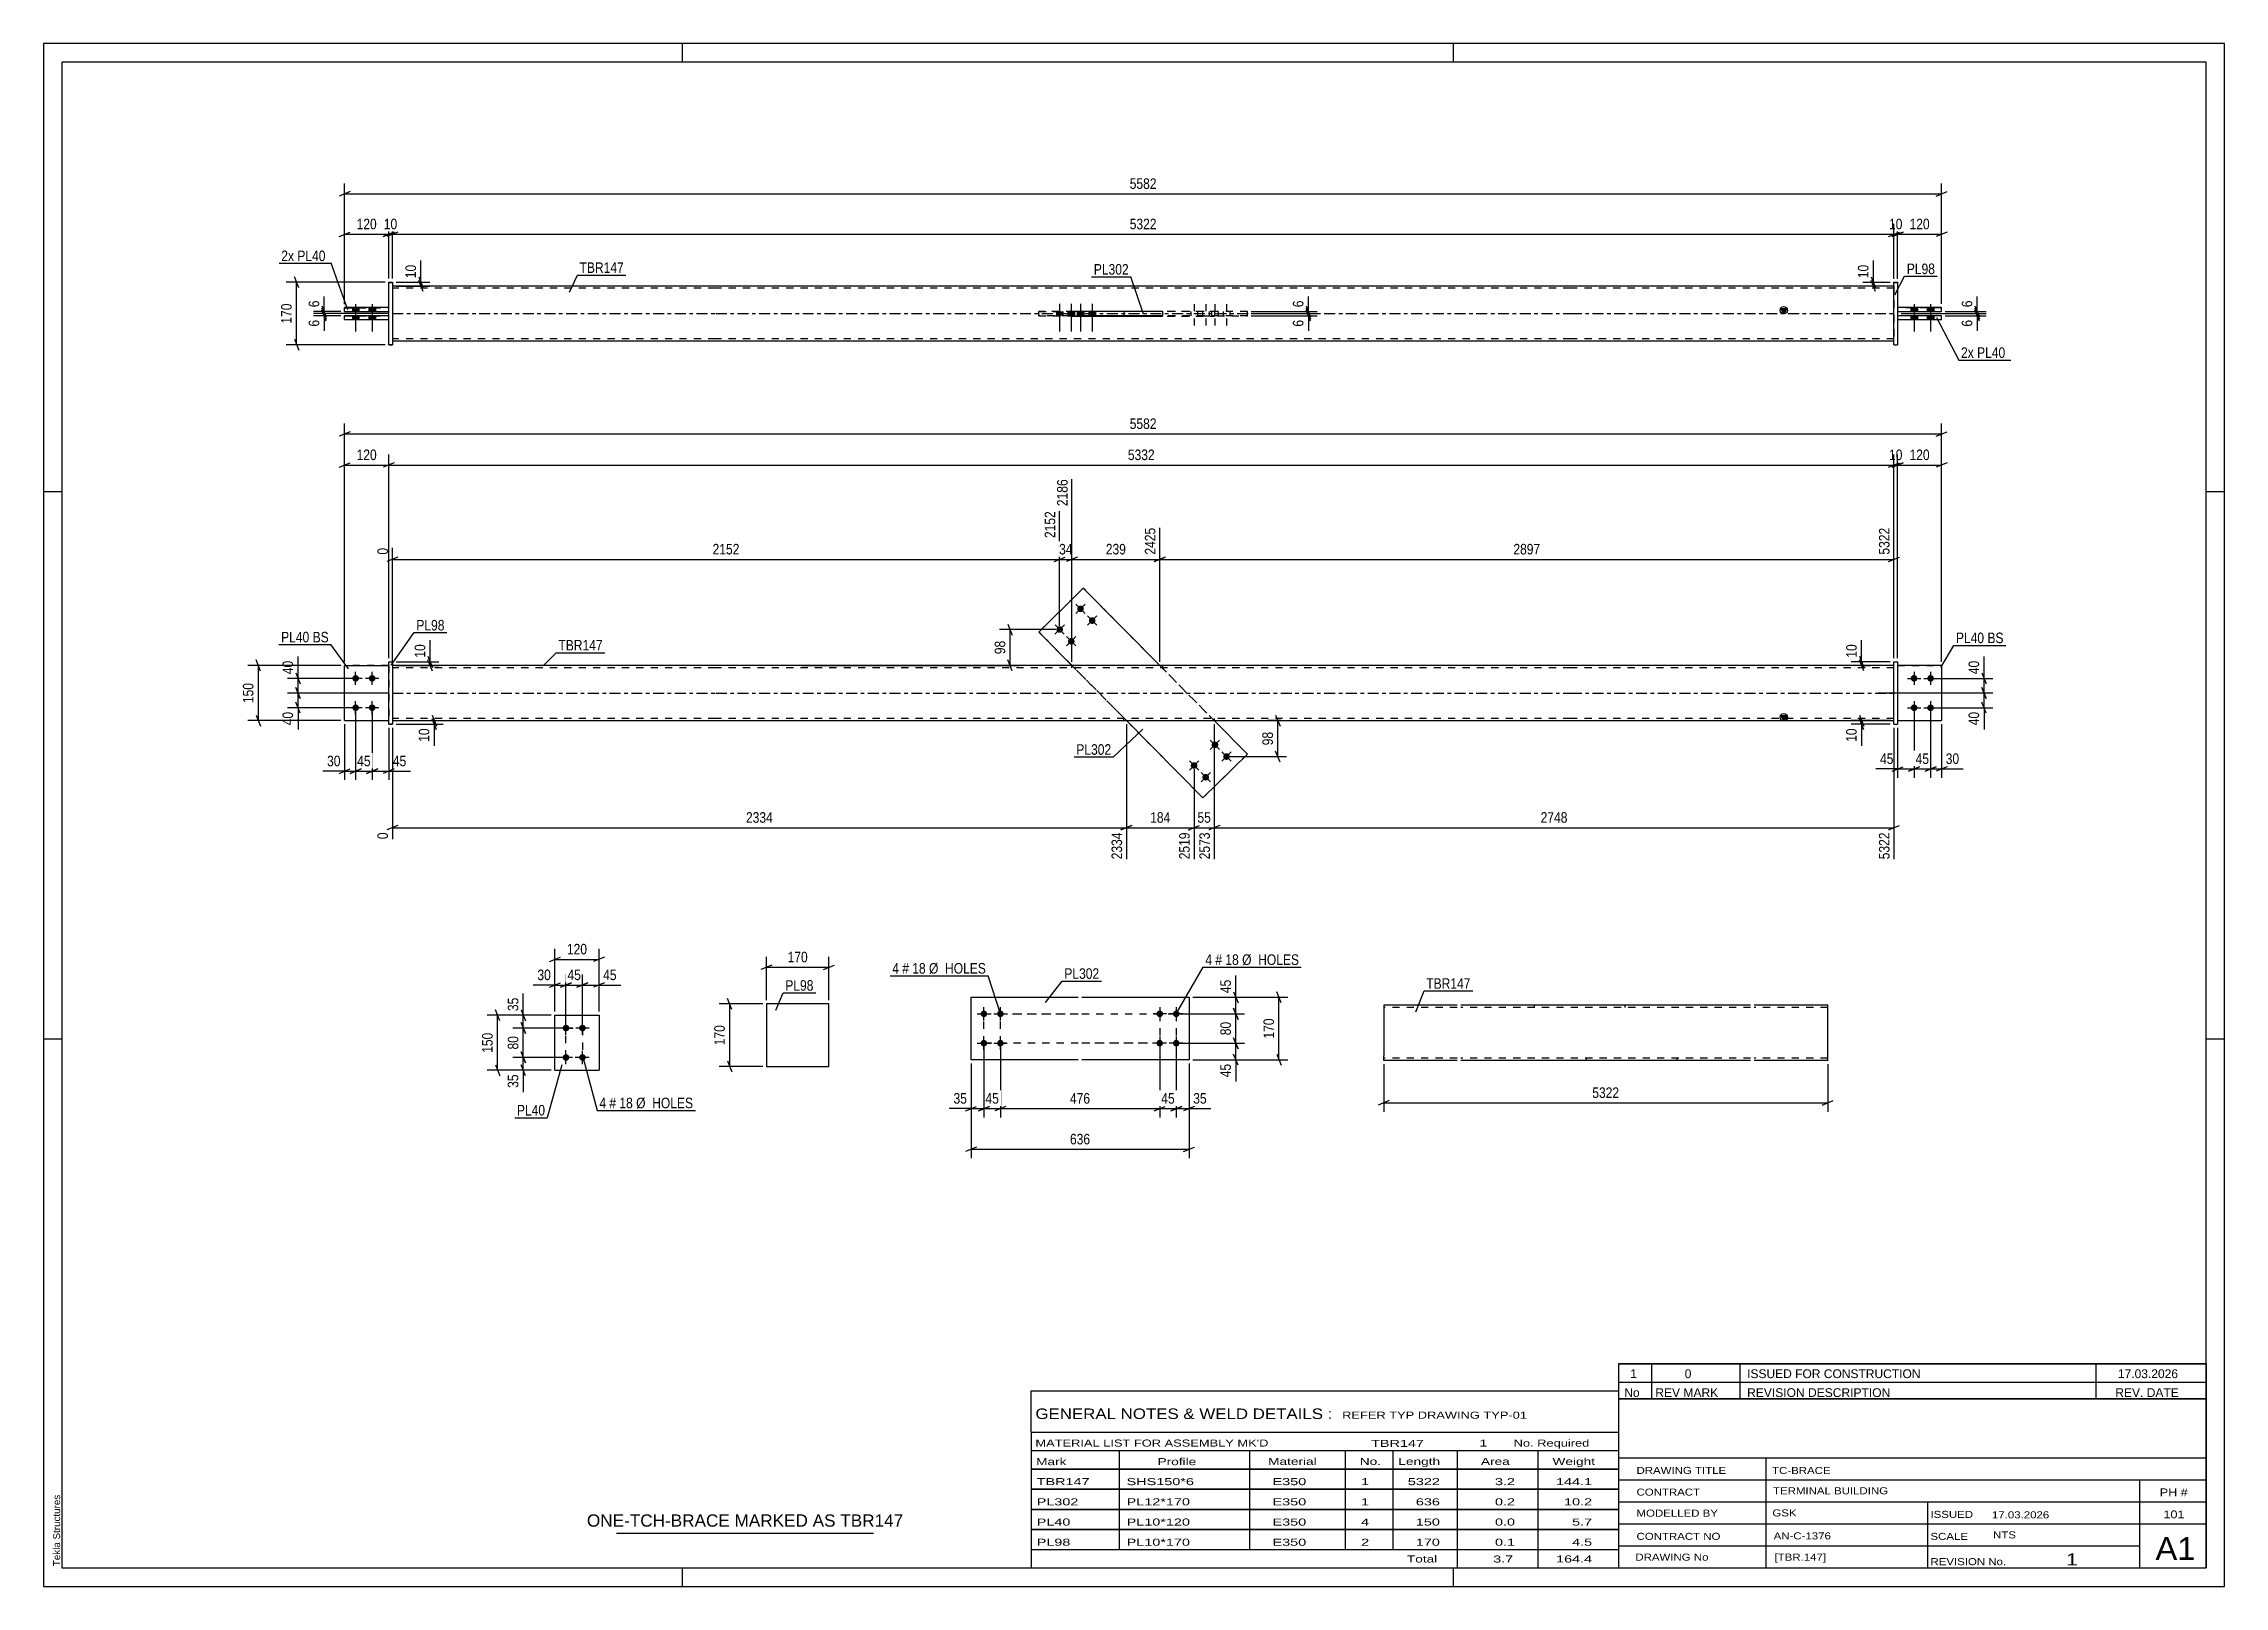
# Paper-space layout 'Layout1' of a CAD drawing. Header units: millimetres. Extents: x 0 to 594, y 0 to 420.
# The model-space entities are those that its viewports show. They can reach past a viewport. Long polylines and large blocks are cut down to what shows.
import ezdxf

# ---------------------------------------------------------------- set-up
doc = ezdxf.new("R2010")
doc.units = ezdxf.units.MM
doc.linetypes.add('DXK_LINE_DOT2', pattern=[3.9198, 1.9599, -1.9599])
doc.linetypes.add('DXK_LINE_DOT3', pattern=[5.9187, 2.979, -0.9799, 0.9799, -0.9799])
doc.layers.add('Viewport layer', color=7, linetype='Continuous', plot=False)
doc.styles.add('Arial', font='ARIAL.TTF', dxfattribs={"height": 0.2})
doc.styles.add('Arial Narrow', font='ARIALN.TTF', dxfattribs={"height": 0.2})

# ---------------------------------------------------------------- blocks, each defined once
blk = doc.blocks.new('Unknown-580575443-1131')
at = {"color": 5, "linetype": 'Continuous'}
for p, q in [((594, 420), (0, 420)), ((0, 420), (0, 0)), ((174, 415), (174, 420)), ((384, 415), (384, 420)), ((594, 0), (594, 420)), ((589, 415), (5, 415)), ((5, 415), (5, 5)), ((589, 5), (589, 415)), ((5, 298), (0, 298)), ((594, 298), (589, 298)), ((5, 149), (0, 149)), ((594, 149), (589, 149)), ((0, 0), (594, 0)), ((5, 5), (589, 5)), ((174, 0), (174, 5)), ((384, 0), (384, 5))]:
    blk.add_line(p, q, dxfattribs=at)
at = {"color": 174, "linetype": 'Continuous', "style": 'Arial'}
blk.add_text('Tekla Structures', height=1.9102, rotation=90, dxfattribs=at).set_placement((4.5, 5.5))
blk = doc.blocks.new('Bolt-580575443-3552 - 3550')
at = {"linetype": 'Continuous'}
for points in [[(304.01, 154.97, -1), (304.01, 156.77, -1)], [(308.51, 154.97, -1), (308.51, 156.77, -1)], [(304.01, 146.97, -1), (304.01, 148.77, -1)], [(308.51, 146.97, -1), (308.51, 148.77, -1)]]:
    blk.add_hatch(color=1, dxfattribs=at).paths.add_polyline_path(points)
at = {"color": 1, "linetype": 'Continuous'}
for p, q in [((305.81, 155.87), (302.21, 155.87)), ((304.01, 157.67), (304.01, 154.07)), ((310.31, 155.87), (306.71, 155.87)), ((308.51, 157.67), (308.51, 154.07)), ((304.01, 149.67), (304.01, 146.07)), ((308.51, 149.67), (308.51, 146.07)), ((305.81, 147.87), (302.21, 147.87)), ((310.31, 147.87), (306.71, 147.87))]:
    blk.add_line(p, q, dxfattribs=at)
blk = doc.blocks.new('Part-580575443-3551 - 3550')
at = {"color": 2, "linetype": 'Continuous'}
for p, q in [((252.61, 160.37), (281.81, 160.37)), ((252.61, 143.37), (252.61, 160.37)), ((282.81, 160.37), (312.01, 160.37)), ((312.01, 160.37), (312.01, 143.37)), ((281.81, 143.37), (252.61, 143.37)), ((312.01, 143.37), (282.81, 143.37))]:
    blk.add_line(p, q, dxfattribs=at)
blk = doc.blocks.new('Bolt-580575443-3553 - 3550')
at = {"linetype": 'Continuous'}
for points in [[(256.11, 156.77, -1), (256.11, 154.97, -1)], [(260.61, 156.77, -1), (260.61, 154.97, -1)], [(256.11, 148.77, -1), (256.11, 146.97, -1)], [(260.61, 148.77, -1), (260.61, 146.97, -1)]]:
    blk.add_hatch(color=1, dxfattribs=at).paths.add_polyline_path(points)
at = {"color": 1, "linetype": 'Continuous'}
for p, q in [((254.31, 155.87), (257.91, 155.87)), ((256.11, 154.07), (256.11, 157.67)), ((258.81, 155.87), (262.41, 155.87)), ((260.61, 154.07), (260.61, 157.67)), ((256.11, 146.07), (256.11, 149.67)), ((260.61, 146.07), (260.61, 149.67)), ((254.31, 147.87), (257.91, 147.87)), ((258.81, 147.87), (262.41, 147.87))]:
    blk.add_line(p, q, dxfattribs=at)
blk = doc.blocks.new('Bolt-580575443-2195 - 2156')
at = {"linetype": 'Continuous'}
for points in [[(142.28, 152.89), (142.46, 152.87), (142.64, 152.81), (142.81, 152.72), (142.95, 152.59), (143.06, 152.44), (143.13, 152.27), (143.17, 152.08), (143.17, 151.89), (143.13, 151.71), (143.06, 151.54), (142.95, 151.39), (142.81, 151.26), (142.64, 151.17), (142.46, 151.11), (142.28, 151.09), (142.09, 151.11), (141.91, 151.17), (141.75, 151.26), (141.61, 151.39), (141.5, 151.54), (141.42, 151.71), (141.38, 151.89), (141.38, 152.08), (141.42, 152.27), (141.5, 152.44), (141.61, 152.59), (141.75, 152.72), (141.91, 152.81), (142.09, 152.87)], [(146.78, 152.89), (146.96, 152.87), (147.14, 152.81), (147.31, 152.72), (147.45, 152.59), (147.56, 152.44), (147.63, 152.27), (147.67, 152.08), (147.67, 151.89), (147.63, 151.71), (147.56, 151.54), (147.45, 151.39), (147.31, 151.26), (147.14, 151.17), (146.96, 151.11), (146.78, 151.09), (146.59, 151.11), (146.41, 151.17), (146.25, 151.26), (146.11, 151.39), (146, 151.54), (145.92, 151.71), (145.88, 151.89), (145.88, 152.08), (145.92, 152.27), (146, 152.44), (146.11, 152.59), (146.25, 152.72), (146.41, 152.81), (146.59, 152.87)], [(142.28, 144.89), (142.46, 144.87), (142.64, 144.81), (142.81, 144.72), (142.95, 144.59), (143.06, 144.44), (143.13, 144.27), (143.17, 144.08), (143.17, 143.89), (143.13, 143.71), (143.06, 143.54), (142.95, 143.39), (142.81, 143.26), (142.64, 143.17), (142.46, 143.11), (142.28, 143.09), (142.09, 143.11), (141.91, 143.17), (141.75, 143.26), (141.61, 143.39), (141.5, 143.54), (141.42, 143.71), (141.38, 143.89), (141.38, 144.08), (141.42, 144.27), (141.5, 144.44), (141.61, 144.59), (141.75, 144.72), (141.91, 144.81), (142.09, 144.87)], [(146.78, 144.89), (146.96, 144.87), (147.14, 144.81), (147.31, 144.72), (147.45, 144.59), (147.56, 144.44), (147.63, 144.27), (147.67, 144.08), (147.67, 143.89), (147.63, 143.71), (147.56, 143.54), (147.45, 143.39), (147.31, 143.26), (147.14, 143.17), (146.96, 143.11), (146.78, 143.09), (146.59, 143.11), (146.41, 143.17), (146.25, 143.26), (146.11, 143.39), (146, 143.54), (145.92, 143.71), (145.88, 143.89), (145.88, 144.08), (145.92, 144.27), (146, 144.44), (146.11, 144.59), (146.25, 144.72), (146.41, 144.81), (146.59, 144.87)]]:
    blk.add_hatch(color=1, dxfattribs=at).paths.add_polyline_path(points)
at = {"color": 1, "linetype": 'Continuous'}
for p, q in [((144.08, 151.99), (140.48, 151.99)), ((142.28, 150.19), (142.28, 153.79)), ((148.58, 151.99), (144.98, 151.99)), ((146.78, 150.19), (146.78, 153.79)), ((144.08, 143.99), (140.48, 143.99)), ((142.28, 142.19), (142.28, 145.79)), ((148.58, 143.99), (144.98, 143.99)), ((146.78, 142.19), (146.78, 145.79))]:
    blk.add_line(p, q, dxfattribs=at)
blk = doc.blocks.new('Part-580575443-2162 - 2156')
at = {"color": 2, "linetype": 'Continuous'}
for p, q in [((139.28, 140.49), (139.28, 155.49)), ((139.28, 155.49), (151.28, 155.49)), ((151.28, 155.49), (151.28, 140.49)), ((139.28, 140.49), (139.28, 140.49)), ((139.28, 140.49), (151.28, 140.49)), ((151.28, 140.49), (151.28, 140.49))]:
    blk.add_line(p, q, dxfattribs=at)
at = {"color": 7, "linetype": 'DXK_LINE_DOT2'}
for p, q in [((139.28, 155.49), (151.28, 155.49)), ((139.28, 140.49), (151.28, 140.49))]:
    blk.add_line(p, q, dxfattribs=at)
blk = doc.blocks.new('Part-580575443-1689 - 1678')
at = {"color": 2, "linetype": 'Continuous'}
for p, q in [((283.18, 271.77), (271.09, 259.82)), ((283.18, 271.77), (283.18, 271.77)), ((304.02, 250.7), (283.18, 271.77)), ((280.11, 250.7), (271.09, 259.82)), ((271.09, 259.82), (271.09, 259.82)), ((315.79, 214.63), (294.95, 235.7)), ((327.88, 226.58), (318.86, 235.7)), ((315.79, 214.63), (327.88, 226.58)), ((327.88, 226.58), (327.88, 226.58)), ((315.79, 214.63), (315.79, 214.63))]:
    blk.add_line(p, q, dxfattribs=at)
at = {"color": 7, "linetype": 'DXK_LINE_DOT2'}
for p, q in [((271.09, 259.82), (283.18, 271.77)), ((327.88, 226.58), (283.18, 271.77)), ((315.79, 214.63), (271.09, 259.82)), ((294.95, 235.7), (280.11, 250.7)), ((318.86, 235.7), (304.02, 250.7)), ((327.88, 226.58), (315.79, 214.63))]:
    blk.add_line(p, q, dxfattribs=at)
blk = doc.blocks.new('Bolt-580575443-1681 - 1678')
at = {"linetype": 'Continuous'}
for points in [[(318.41, 228.47), (318.3, 228.62), (318.21, 228.79), (318.16, 228.97), (318.15, 229.16), (318.18, 229.34), (318.25, 229.52), (318.36, 229.68), (318.49, 229.81), (318.65, 229.91), (318.82, 229.98), (319.01, 230.01), (319.2, 229.99), (319.38, 229.94), (319.55, 229.86), (319.69, 229.74), (319.81, 229.59), (319.89, 229.42), (319.94, 229.24), (319.95, 229.05), (319.92, 228.87), (319.85, 228.69), (319.75, 228.54), (319.62, 228.4), (319.46, 228.3), (319.28, 228.24), (319.09, 228.21), (318.91, 228.22), (318.73, 228.27), (318.56, 228.35)], [(321.58, 225.27), (321.46, 225.42), (321.38, 225.59), (321.33, 225.77), (321.32, 225.96), (321.35, 226.14), (321.42, 226.32), (321.52, 226.48), (321.65, 226.61), (321.81, 226.71), (321.99, 226.78), (322.18, 226.81), (322.36, 226.8), (322.54, 226.75), (322.71, 226.66), (322.86, 226.54), (322.97, 226.39), (323.06, 226.22), (323.11, 226.04), (323.12, 225.86), (323.09, 225.67), (323.02, 225.49), (322.91, 225.34), (322.78, 225.2), (322.62, 225.1), (322.45, 225.04), (322.26, 225.01), (322.07, 225.02), (321.89, 225.07), (321.72, 225.15)], [(312.73, 222.85), (312.61, 222.99), (312.52, 223.16), (312.48, 223.34), (312.47, 223.53), (312.5, 223.72), (312.57, 223.89), (312.67, 224.05), (312.8, 224.18), (312.96, 224.28), (313.14, 224.35), (313.32, 224.38), (313.51, 224.37), (313.69, 224.32), (313.86, 224.23), (314, 224.11), (314.12, 223.97), (314.21, 223.8), (314.25, 223.62), (314.26, 223.43), (314.23, 223.24), (314.16, 223.07), (314.06, 222.91), (313.93, 222.78), (313.77, 222.68), (313.59, 222.61), (313.41, 222.58), (313.22, 222.59), (313.04, 222.64), (312.87, 222.73)], [(315.89, 219.65), (315.77, 219.8), (315.69, 219.96), (315.64, 220.15), (315.63, 220.33), (315.66, 220.52), (315.73, 220.69), (315.83, 220.85), (315.97, 220.98), (316.13, 221.09), (316.3, 221.15), (316.49, 221.18), (316.68, 221.17), (316.86, 221.12), (317.02, 221.03), (317.17, 220.91), (317.29, 220.77), (317.37, 220.6), (317.42, 220.42), (317.43, 220.23), (317.4, 220.04), (317.33, 219.87), (317.23, 219.71), (317.09, 219.58), (316.93, 219.48), (316.76, 219.41), (316.57, 219.38), (316.38, 219.39), (316.2, 219.44), (316.04, 219.53)]]:
    blk.add_hatch(color=1, dxfattribs=at).paths.add_polyline_path(points)
at = {"color": 1, "linetype": 'Continuous'}
for p, q in [((317.77, 227.84), (320.33, 230.37)), ((320.32, 227.83), (317.79, 230.39)), ((320.94, 224.64), (323.5, 227.17)), ((323.48, 224.63), (320.95, 227.19)), ((312.09, 222.21), (314.64, 224.75)), ((314.63, 222.2), (312.1, 224.76)), ((315.25, 219.02), (317.81, 221.55)), ((317.8, 219), (315.26, 221.56))]:
    blk.add_line(p, q, dxfattribs=at)
blk = doc.blocks.new('Bolt-580575443-1682 - 1678')
at = {"linetype": 'Continuous'}
for points in [[(277.39, 261.13), (277.51, 260.98), (277.6, 260.81), (277.64, 260.63), (277.65, 260.44), (277.62, 260.26), (277.55, 260.08), (277.45, 259.92), (277.32, 259.79), (277.16, 259.69), (276.98, 259.62), (276.8, 259.6), (276.61, 259.61), (276.43, 259.66), (276.26, 259.74), (276.11, 259.86), (276, 260.01), (275.91, 260.18), (275.86, 260.36), (275.86, 260.55), (275.89, 260.73), (275.95, 260.91), (276.06, 261.06), (276.19, 261.2), (276.35, 261.3), (276.53, 261.37), (276.71, 261.39), (276.9, 261.38), (277.08, 261.33), (277.25, 261.25)], [(283.08, 266.75), (283.2, 266.61), (283.28, 266.44), (283.33, 266.26), (283.34, 266.07), (283.31, 265.88), (283.24, 265.71), (283.14, 265.55), (283, 265.42), (282.85, 265.32), (282.67, 265.25), (282.48, 265.22), (282.3, 265.23), (282.11, 265.28), (281.95, 265.37), (281.8, 265.49), (281.68, 265.63), (281.6, 265.8), (281.55, 265.98), (281.54, 266.17), (281.57, 266.36), (281.64, 266.53), (281.74, 266.69), (281.88, 266.82), (282.04, 266.92), (282.21, 266.99), (282.4, 267.02), (282.59, 267.01), (282.77, 266.96), (282.94, 266.87)], [(286.25, 263.55), (286.36, 263.41), (286.45, 263.24), (286.5, 263.06), (286.5, 262.87), (286.47, 262.68), (286.41, 262.51), (286.3, 262.35), (286.17, 262.22), (286.01, 262.12), (285.83, 262.05), (285.65, 262.02), (285.46, 262.03), (285.28, 262.08), (285.11, 262.17), (284.97, 262.29), (284.85, 262.44), (284.76, 262.6), (284.72, 262.79), (284.71, 262.97), (284.74, 263.16), (284.81, 263.33), (284.91, 263.49), (285.04, 263.62), (285.2, 263.73), (285.38, 263.79), (285.56, 263.82), (285.75, 263.81), (285.93, 263.76), (286.1, 263.67)], [(280.56, 257.93), (280.68, 257.78), (280.76, 257.61), (280.81, 257.43), (280.82, 257.24), (280.79, 257.06), (280.72, 256.88), (280.61, 256.73), (280.48, 256.59), (280.32, 256.49), (280.15, 256.42), (279.96, 256.4), (279.77, 256.41), (279.59, 256.46), (279.42, 256.54), (279.28, 256.66), (279.16, 256.81), (279.08, 256.98), (279.03, 257.16), (279.02, 257.35), (279.05, 257.53), (279.12, 257.71), (279.22, 257.87), (279.36, 258), (279.51, 258.1), (279.69, 258.17), (279.88, 258.19), (280.06, 258.18), (280.25, 258.13), (280.41, 258.05)]]:
    blk.add_hatch(color=1, dxfattribs=at).paths.add_polyline_path(points)
at = {"color": 1, "linetype": 'Continuous'}
for p, q in [((283.72, 267.39), (281.16, 264.85)), ((281.18, 267.4), (283.71, 264.84)), ((278.03, 261.76), (275.47, 259.23)), ((275.49, 261.77), (278.02, 259.21)), ((286.89, 264.19), (284.33, 261.66)), ((284.34, 264.2), (286.87, 261.64)), ((281.2, 258.56), (278.64, 256.03)), ((278.65, 258.58), (281.18, 256.02))]:
    blk.add_line(p, q, dxfattribs=at)
blk = doc.blocks.new('Bolt-580575443-1683 - 1678')
at = {"linetype": 'Continuous'}
for points in [[(84.99, 246.3), (84.81, 246.32), (84.63, 246.38), (84.46, 246.47), (84.32, 246.6), (84.21, 246.75), (84.14, 246.92), (84.1, 247.11), (84.1, 247.3), (84.14, 247.48), (84.21, 247.65), (84.32, 247.8), (84.46, 247.93), (84.63, 248.02), (84.81, 248.08), (84.99, 248.1), (85.18, 248.08), (85.36, 248.02), (85.52, 247.93), (85.66, 247.8), (85.77, 247.65), (85.85, 247.48), (85.89, 247.3), (85.89, 247.11), (85.85, 246.92), (85.77, 246.75), (85.66, 246.6), (85.52, 246.47), (85.36, 246.38), (85.18, 246.32)], [(89.49, 246.3), (89.31, 246.32), (89.13, 246.38), (88.96, 246.47), (88.82, 246.6), (88.71, 246.75), (88.64, 246.92), (88.6, 247.11), (88.6, 247.3), (88.64, 247.48), (88.71, 247.65), (88.82, 247.8), (88.96, 247.93), (89.13, 248.02), (89.31, 248.08), (89.49, 248.1), (89.68, 248.08), (89.86, 248.02), (90.02, 247.93), (90.16, 247.8), (90.27, 247.65), (90.35, 247.48), (90.39, 247.3), (90.39, 247.11), (90.35, 246.92), (90.27, 246.75), (90.16, 246.6), (90.02, 246.47), (89.86, 246.38), (89.68, 246.32)], [(84.99, 238.3), (84.81, 238.32), (84.63, 238.38), (84.46, 238.47), (84.32, 238.6), (84.21, 238.75), (84.14, 238.92), (84.1, 239.11), (84.1, 239.3), (84.14, 239.48), (84.21, 239.65), (84.32, 239.8), (84.46, 239.93), (84.63, 240.02), (84.81, 240.08), (84.99, 240.1), (85.18, 240.08), (85.36, 240.02), (85.52, 239.93), (85.66, 239.8), (85.77, 239.65), (85.85, 239.48), (85.89, 239.3), (85.89, 239.11), (85.85, 238.92), (85.77, 238.75), (85.66, 238.6), (85.52, 238.47), (85.36, 238.38), (85.18, 238.32)], [(89.49, 238.3), (89.31, 238.32), (89.13, 238.38), (88.96, 238.47), (88.82, 238.6), (88.71, 238.75), (88.64, 238.92), (88.6, 239.11), (88.6, 239.3), (88.64, 239.48), (88.71, 239.65), (88.82, 239.8), (88.96, 239.93), (89.13, 240.02), (89.31, 240.08), (89.49, 240.1), (89.68, 240.08), (89.86, 240.02), (90.02, 239.93), (90.16, 239.8), (90.27, 239.65), (90.35, 239.48), (90.39, 239.3), (90.39, 239.11), (90.35, 238.92), (90.27, 238.75), (90.16, 238.6), (90.02, 238.47), (89.86, 238.38), (89.68, 238.32)]]:
    blk.add_hatch(color=1, dxfattribs=at).paths.add_polyline_path(points)
at = {"color": 1, "linetype": 'Continuous'}
for p, q in [((86.79, 247.2), (83.19, 247.2)), ((84.99, 245.4), (84.99, 249)), ((91.29, 247.2), (87.69, 247.2)), ((89.49, 245.4), (89.49, 249)), ((86.79, 239.2), (83.19, 239.2)), ((84.99, 237.4), (84.99, 241)), ((91.29, 239.2), (87.69, 239.2)), ((89.49, 237.4), (89.49, 241))]:
    blk.add_line(p, q, dxfattribs=at)
blk = doc.blocks.new('Bolt-580575443-1684 - 1678')
at = {"linetype": 'Continuous'}
for points in [[(509.48, 248.1), (509.67, 248.08), (509.84, 248.02), (510.01, 247.93), (510.15, 247.8), (510.26, 247.65), (510.33, 247.48), (510.37, 247.3), (510.37, 247.11), (510.33, 246.92), (510.26, 246.75), (510.15, 246.6), (510.01, 246.47), (509.84, 246.38), (509.67, 246.32), (509.48, 246.3), (509.29, 246.32), (509.11, 246.38), (508.95, 246.47), (508.81, 246.6), (508.7, 246.75), (508.62, 246.92), (508.58, 247.11), (508.58, 247.3), (508.62, 247.48), (508.7, 247.65), (508.81, 247.8), (508.95, 247.93), (509.11, 248.02), (509.29, 248.08)], [(513.98, 248.1), (514.17, 248.08), (514.34, 248.02), (514.51, 247.93), (514.65, 247.8), (514.76, 247.65), (514.83, 247.48), (514.87, 247.3), (514.87, 247.11), (514.83, 246.92), (514.76, 246.75), (514.65, 246.6), (514.51, 246.47), (514.34, 246.38), (514.17, 246.32), (513.98, 246.3), (513.79, 246.32), (513.61, 246.38), (513.45, 246.47), (513.31, 246.6), (513.2, 246.75), (513.12, 246.92), (513.08, 247.11), (513.08, 247.3), (513.12, 247.48), (513.2, 247.65), (513.31, 247.8), (513.45, 247.93), (513.61, 248.02), (513.79, 248.08)], [(509.48, 240.1), (509.67, 240.08), (509.84, 240.02), (510.01, 239.93), (510.15, 239.8), (510.26, 239.65), (510.33, 239.48), (510.37, 239.3), (510.37, 239.11), (510.33, 238.92), (510.26, 238.75), (510.15, 238.6), (510.01, 238.47), (509.84, 238.38), (509.67, 238.32), (509.48, 238.3), (509.29, 238.32), (509.11, 238.38), (508.95, 238.47), (508.81, 238.6), (508.7, 238.75), (508.62, 238.92), (508.58, 239.11), (508.58, 239.3), (508.62, 239.48), (508.7, 239.65), (508.81, 239.8), (508.95, 239.93), (509.11, 240.02), (509.29, 240.08)], [(513.98, 240.1), (514.17, 240.08), (514.34, 240.02), (514.51, 239.93), (514.65, 239.8), (514.76, 239.65), (514.83, 239.48), (514.87, 239.3), (514.87, 239.11), (514.83, 238.92), (514.76, 238.75), (514.65, 238.6), (514.51, 238.47), (514.34, 238.38), (514.17, 238.32), (513.98, 238.3), (513.79, 238.32), (513.61, 238.38), (513.45, 238.47), (513.31, 238.6), (513.2, 238.75), (513.12, 238.92), (513.08, 239.11), (513.08, 239.3), (513.12, 239.48), (513.2, 239.65), (513.31, 239.8), (513.45, 239.93), (513.61, 240.02), (513.79, 240.08)]]:
    blk.add_hatch(color=1, dxfattribs=at).paths.add_polyline_path(points)
at = {"color": 1, "linetype": 'Continuous'}
for p, q in [((507.68, 247.2), (511.28, 247.2)), ((509.48, 249), (509.48, 245.4)), ((512.18, 247.2), (515.78, 247.2)), ((513.98, 249), (513.98, 245.4)), ((507.68, 239.2), (511.28, 239.2)), ((509.48, 241), (509.48, 237.4)), ((512.18, 239.2), (515.78, 239.2)), ((513.98, 241), (513.98, 237.4))]:
    blk.add_line(p, q, dxfattribs=at)
blk = doc.blocks.new('Part-580575443-1694 - 1678')
at = {"color": 2, "linetype": 'Continuous'}
for p, q in [((93.99, 251.7), (94.99, 251.7)), ((93.99, 234.7), (93.99, 251.7)), ((94.99, 251.7), (94.99, 251.7)), ((94.99, 251.7), (94.99, 234.7)), ((93.99, 234.7), (94.99, 234.7))]:
    blk.add_line(p, q, dxfattribs=at)
at = {"color": 7, "linetype": 'DXK_LINE_DOT2'}
for p, q in [((93.99, 251.7), (94.99, 251.7)), ((94.99, 234.7), (93.99, 234.7)), ((93.99, 234.7), (93.99, 234.7)), ((94.99, 234.7), (94.99, 234.7))]:
    blk.add_line(p, q, dxfattribs=at)
blk = doc.blocks.new('Part-580575443-1699 - 1678')
at = {"color": 7, "linetype": 'DXK_LINE_DOT2'}
for p, q in [((81.99, 235.7), (81.99, 250.7)), ((81.99, 250.7), (93.99, 250.7)), ((93.99, 250.7), (81.99, 250.7)), ((93.99, 250.7), (93.99, 235.7)), ((81.99, 235.7), (81.99, 235.7)), ((81.99, 235.7), (93.99, 235.7)), ((81.99, 235.7), (93.99, 235.7)), ((93.99, 235.7), (93.99, 235.7))]:
    blk.add_line(p, q, dxfattribs=at)
blk = doc.blocks.new('Part-580575443-1704 - 1678')
at = {"color": 2, "linetype": 'Continuous'}
for p, q in [((81.99, 235.7), (81.99, 250.7)), ((81.99, 250.7), (93.99, 250.7)), ((81.99, 235.7), (81.99, 235.7)), ((81.99, 235.7), (93.99, 235.7))]:
    blk.add_line(p, q, dxfattribs=at)
at = {"color": 7, "linetype": 'DXK_LINE_DOT2'}
for p, q in [((93.99, 250.7), (81.99, 250.7)), ((93.99, 250.7), (93.99, 235.7)), ((81.99, 235.7), (81.99, 235.7)), ((81.99, 235.7), (93.99, 235.7)), ((93.99, 235.7), (93.99, 235.7))]:
    blk.add_line(p, q, dxfattribs=at)
blk = doc.blocks.new('Part-580575443-1705 - 1678')
at = {"color": 2, "linetype": 'Continuous'}
for p, q in [((503.98, 251.7), (504.98, 251.7)), ((503.98, 234.7), (503.98, 251.7)), ((504.98, 251.7), (504.98, 234.7)), ((503.98, 234.7), (503.98, 234.7)), ((503.98, 234.7), (504.98, 234.7))]:
    blk.add_line(p, q, dxfattribs=at)
at = {"color": 7, "linetype": 'DXK_LINE_DOT2'}
for p, q in [((503.98, 251.7), (504.98, 251.7)), ((503.98, 234.7), (504.98, 234.7))]:
    blk.add_line(p, q, dxfattribs=at)
blk = doc.blocks.new('Part-580575443-1710 - 1678')
at = {"color": 7, "linetype": 'DXK_LINE_DOT2'}
for p, q in [((504.98, 250.7), (516.98, 250.7)), ((516.98, 250.7), (504.98, 250.7)), ((504.98, 250.7), (504.98, 250.7)), ((504.98, 250.7), (504.98, 235.7)), ((516.98, 250.7), (516.98, 250.7)), ((516.98, 250.7), (516.98, 235.7)), ((504.98, 235.7), (516.98, 235.7)), ((504.98, 235.7), (516.98, 235.7))]:
    blk.add_line(p, q, dxfattribs=at)
blk = doc.blocks.new('Part-580575443-1715 - 1678')
at = {"color": 2, "linetype": 'Continuous'}
for p, q in [((516.98, 250.7), (504.98, 250.7)), ((516.98, 250.7), (516.98, 250.7)), ((516.98, 250.7), (516.98, 235.7)), ((504.98, 235.7), (516.98, 235.7))]:
    blk.add_line(p, q, dxfattribs=at)
at = {"color": 7, "linetype": 'DXK_LINE_DOT2'}
for p, q in [((504.98, 250.7), (516.98, 250.7)), ((504.98, 250.7), (504.98, 250.7)), ((504.98, 250.7), (504.98, 235.7)), ((504.98, 235.7), (516.98, 235.7))]:
    blk.add_line(p, q, dxfattribs=at)
blk = doc.blocks.new('Part-580575443-1720 - 1678')
at = {"linetype": 'Continuous'}
blk.add_hatch(color=2, dxfattribs=at).paths.add_polyline_path([(473.98, 235.7), (473.18, 237.1), (474.78, 237.1)])
at = {"color": 2, "linetype": 'Continuous'}
for p, q in [((182.99, 250.7), (94.99, 250.7)), ((415.88, 250.7), (183.09, 250.7)), ((503.98, 250.7), (415.98, 250.7)), ((94.99, 235.7), (182.99, 235.7)), ((183.09, 235.7), (415.88, 235.7)), ((415.98, 235.7), (503.98, 235.7)), ((473.98, 235.7), (473.18, 237.1)), ((473.18, 237.1), (474.78, 237.1)), ((474.78, 237.1), (473.98, 235.7))]:
    blk.add_line(p, q, dxfattribs=at)
at = {"color": 7, "linetype": 'DXK_LINE_DOT2'}
for p, q in [((94.99, 250.7), (94.99, 235.7)), ((182.99, 250.1), (94.99, 250.1)), ((415.88, 250.1), (183.09, 250.1)), ((280.01, 250.7), (280.01, 250.1)), ((304.72, 250.7), (304.72, 250.1)), ((503.98, 250.1), (415.98, 250.1)), ((503.98, 235.7), (503.98, 250.7)), ((182.99, 236.3), (94.99, 236.3)), ((415.88, 236.3), (183.09, 236.3)), ((294.25, 235.7), (294.25, 236.3)), ((318.96, 235.7), (318.96, 236.3)), ((503.98, 236.3), (415.98, 236.3))]:
    blk.add_line(p, q, dxfattribs=at)
at = {"color": 7, "linetype": 'DXK_LINE_DOT3'}
for p, q in [((94.99, 243.2), (182.99, 243.2)), ((183.09, 243.2), (415.88, 243.2)), ((415.98, 243.2), (503.98, 243.2))]:
    blk.add_line(p, q, dxfattribs=at)
at = {"color": 2, "linetype": 'Continuous'}
blk.add_circle((473.98, 236.6), 1, dxfattribs=at)
blk = doc.blocks.new('Bolt-580575443-1423 - 1368')
at = {"color": 1, "linetype": 'DXK_LINE_DOT2'}
for p, q in [((312.47, 347.11), (312.47, 345.91)), ((313.37, 349.11), (313.37, 341.61)), ((314.27, 347.11), (314.27, 345.91)), ((315.63, 347.11), (315.63, 345.91)), ((316.53, 349.11), (316.53, 341.61)), ((317.43, 347.11), (317.43, 345.91)), ((318.15, 347.11), (318.15, 345.91)), ((319.05, 349.11), (319.05, 341.61)), ((319.95, 347.11), (319.95, 345.91)), ((321.32, 347.11), (321.32, 345.91)), ((322.22, 349.11), (322.22, 341.61)), ((323.12, 347.11), (323.12, 345.91))]:
    blk.add_line(p, q, dxfattribs=at)
blk = doc.blocks.new('Bolt-580575443-1471 - 1368')
at = {"linetype": 'Continuous'}
for points in [[(84.09, 347.11), (85.89, 347.11), (85.89, 348.11), (84.09, 348.11)], [(84.09, 347.11), (85.89, 347.11), (85.89, 348.11), (84.09, 348.11)], [(84.09, 344.91), (85.89, 344.91), (85.89, 345.91), (84.09, 345.91)], [(84.09, 344.91), (85.89, 344.91), (85.89, 345.91), (84.09, 345.91)], [(88.59, 347.11), (90.39, 347.11), (90.39, 348.11), (88.59, 348.11)], [(88.59, 347.11), (90.39, 347.11), (90.39, 348.11), (88.59, 348.11)], [(88.59, 344.91), (90.39, 344.91), (90.39, 345.91), (88.59, 345.91)], [(88.59, 344.91), (90.39, 344.91), (90.39, 345.91), (88.59, 345.91)]]:
    blk.add_hatch(color=1, dxfattribs=at).paths.add_polyline_path(points)
at = {"color": 1, "linetype": 'Continuous'}
for p, q in [((84.09, 348.11), (84.09, 347.11)), ((84.09, 348.11), (84.09, 347.11)), ((84.09, 345.91), (84.09, 344.91)), ((84.09, 345.91), (84.09, 344.91)), ((84.99, 349.11), (84.99, 341.61)), ((84.99, 349.11), (84.99, 341.61)), ((85.89, 348.11), (85.89, 347.11)), ((85.89, 348.11), (85.89, 347.11)), ((85.89, 345.91), (85.89, 344.91)), ((85.89, 345.91), (85.89, 344.91)), ((88.59, 348.11), (88.59, 347.11)), ((88.59, 348.11), (88.59, 347.11)), ((88.59, 345.91), (88.59, 344.91)), ((88.59, 345.91), (88.59, 344.91)), ((89.49, 349.11), (89.49, 341.61)), ((89.49, 349.11), (89.49, 341.61)), ((90.39, 348.11), (90.39, 347.11)), ((90.39, 348.11), (90.39, 347.11)), ((90.39, 345.91), (90.39, 344.91)), ((90.39, 345.91), (90.39, 344.91))]:
    blk.add_line(p, q, dxfattribs=at)
blk = doc.blocks.new('Part-580575443-1396 - 1368')
at = {"color": 2, "linetype": 'Continuous'}
for p, q in [((516.98, 348.12), (504.98, 348.12)), ((504.98, 347.12), (516.98, 347.12)), ((516.98, 347.11), (516.98, 348.12))]:
    blk.add_line(p, q, dxfattribs=at)
at = {"color": 7, "linetype": 'DXK_LINE_DOT2'}
for p, q in [((504.98, 348.12), (504.98, 347.11)), ((516.98, 348.11), (504.98, 348.11)), ((504.98, 347.11), (516.98, 347.11))]:
    blk.add_line(p, q, dxfattribs=at)
blk = doc.blocks.new('Part-580575443-1401 - 1368')
at = {"color": 2, "linetype": 'Continuous'}
for p, q in [((516.98, 345.92), (504.98, 345.92)), ((504.98, 344.92), (516.98, 344.92)), ((516.98, 344.91), (516.98, 345.92))]:
    blk.add_line(p, q, dxfattribs=at)
at = {"color": 7, "linetype": 'DXK_LINE_DOT2'}
for p, q in [((504.98, 345.92), (504.98, 344.91)), ((516.98, 345.91), (504.98, 345.91)), ((504.98, 344.91), (516.98, 344.91))]:
    blk.add_line(p, q, dxfattribs=at)
blk = doc.blocks.new('Part-580575443-1416 - 1368')
at = {"linetype": 'Continuous'}
blk.add_hatch(color=2, dxfattribs=at).paths.add_polyline_path([(473.98, 346.51), (473.18, 347.91), (474.78, 347.91)])
at = {"color": 2, "linetype": 'Continuous'}
for p, q in [((182.99, 354.01), (94.99, 354.01)), ((415.88, 354.01), (183.09, 354.01)), ((503.98, 354.01), (415.98, 354.01)), ((280.01, 347.12), (280.01, 347.21)), ((280.01, 347.21), (280.01, 347.21)), ((280.01, 347.21), (304.72, 347.21)), ((280.01, 345.92), (280.01, 345.81)), ((280.01, 345.81), (304.72, 345.81)), ((294.25, 347.21), (294.25, 347.12)), ((294.25, 345.81), (294.25, 345.92)), ((304.72, 347.21), (304.72, 345.81)), ((473.98, 346.51), (473.18, 347.91)), ((473.18, 347.91), (474.78, 347.91)), ((474.78, 347.91), (473.98, 346.51)), ((182.99, 339.01), (94.99, 339.01)), ((415.88, 339.01), (183.09, 339.01)), ((503.98, 339.01), (415.98, 339.01))]:
    blk.add_line(p, q, dxfattribs=at)
at = {"color": 7, "linetype": 'DXK_LINE_DOT2'}
for p, q in [((94.99, 354.01), (94.99, 339.01)), ((182.99, 353.41), (94.99, 353.41)), ((415.88, 353.41), (183.09, 353.41)), ((503.98, 353.41), (415.98, 353.41)), ((503.98, 354.01), (503.98, 339.01)), ((280.01, 345.92), (280.01, 347.21)), ((280.01, 347.21), (304.72, 347.21)), ((280.01, 345.81), (304.72, 345.81)), ((294.25, 347.21), (318.96, 347.21)), ((294.25, 347.21), (294.25, 347.21)), ((294.25, 347.21), (318.96, 347.21)), ((294.25, 347.12), (294.25, 347.21)), ((294.25, 347.12), (294.25, 345.92)), ((294.25, 345.81), (294.25, 345.81)), ((294.25, 345.81), (294.25, 345.81)), ((294.25, 345.81), (318.96, 345.81)), ((294.25, 345.81), (318.96, 345.81)), ((318.96, 347.21), (318.96, 345.81)), ((182.99, 339.61), (94.99, 339.61)), ((415.88, 339.61), (183.09, 339.61)), ((503.98, 339.61), (415.98, 339.61))]:
    blk.add_line(p, q, dxfattribs=at)
at = {"color": 7, "linetype": 'DXK_LINE_DOT3'}
for p, q in [((94.99, 346.51), (182.99, 346.51)), ((183.09, 346.51), (415.88, 346.51)), ((415.98, 346.51), (503.98, 346.51))]:
    blk.add_line(p, q, dxfattribs=at)
at = {"color": 2, "linetype": 'Continuous'}
blk.add_circle((473.98, 347.41), 1, dxfattribs=at)
blk = doc.blocks.new('Bolt-580575443-1422 - 1368')
at = {"linetype": 'Continuous'}
for points in [[(277.65, 347.12), (275.85, 347.12), (275.85, 345.92), (277.65, 345.92)], [(280.82, 347.12), (279.02, 347.12), (279.02, 345.92), (280.82, 345.92)], [(283.34, 347.12), (281.54, 347.12), (281.54, 345.92), (283.34, 345.92)], [(286.51, 347.12), (284.71, 347.12), (284.71, 345.92), (286.51, 345.92)]]:
    blk.add_hatch(color=1, dxfattribs=at).paths.add_polyline_path(points)
at = {"color": 1, "linetype": 'Continuous'}
for p, q in [((275.85, 347.12), (275.85, 345.92)), ((276.75, 349.12), (276.75, 341.62)), ((277.65, 347.12), (277.65, 345.92)), ((279.02, 347.12), (279.02, 345.92)), ((279.92, 349.12), (279.92, 341.62)), ((280.82, 347.12), (280.82, 345.92)), ((281.54, 347.12), (281.54, 345.92)), ((282.44, 349.12), (282.44, 341.62)), ((283.34, 347.12), (283.34, 345.92)), ((284.71, 347.12), (284.71, 345.92)), ((285.61, 349.12), (285.61, 341.62)), ((286.51, 347.12), (286.51, 345.92))]:
    blk.add_line(p, q, dxfattribs=at)
blk = doc.blocks.new('Part-580575443-1444 - 1368')
at = {"color": 2, "linetype": 'Continuous'}
for p, q in [((503.98, 355.01), (503.98, 355.02)), ((503.98, 338.02), (503.98, 355.02)), ((503.98, 355.02), (504.98, 355.02)), ((504.98, 355.01), (504.98, 355.02)), ((504.98, 355.02), (504.98, 338.02)), ((503.98, 338.02), (504.98, 338.02)), ((503.98, 338.01), (503.98, 338.02)), ((504.98, 338.01), (504.98, 338.02))]:
    blk.add_line(p, q, dxfattribs=at)
at = {"color": 7, "linetype": 'DXK_LINE_DOT2'}
for p, q in [((503.98, 355.01), (504.98, 355.01)), ((503.98, 338.01), (504.98, 338.01)), ((504.98, 338.02), (504.98, 338.01))]:
    blk.add_line(p, q, dxfattribs=at)
blk = doc.blocks.new('Part-580575443-1449 - 1368')
at = {"color": 2, "linetype": 'Continuous'}
for p, q in [((81.99, 344.92), (81.99, 345.92)), ((93.99, 345.92), (81.99, 345.92)), ((81.99, 344.91), (81.99, 344.92)), ((81.99, 344.92), (93.99, 344.92))]:
    blk.add_line(p, q, dxfattribs=at)
at = {"color": 7, "linetype": 'DXK_LINE_DOT2'}
for p, q in [((81.99, 345.91), (93.99, 345.91)), ((81.99, 344.91), (93.99, 344.91)), ((93.99, 344.91), (93.99, 345.92))]:
    blk.add_line(p, q, dxfattribs=at)
blk = doc.blocks.new('Part-580575443-1454 - 1368')
at = {"color": 2, "linetype": 'Continuous'}
for p, q in [((81.99, 347.12), (81.99, 348.12)), ((93.99, 348.12), (81.99, 348.12)), ((81.99, 347.11), (81.99, 347.12)), ((81.99, 347.12), (93.99, 347.12))]:
    blk.add_line(p, q, dxfattribs=at)
at = {"color": 7, "linetype": 'DXK_LINE_DOT2'}
for p, q in [((81.99, 348.11), (93.99, 348.11)), ((81.99, 347.11), (93.99, 347.11)), ((93.99, 347.11), (93.99, 348.12))]:
    blk.add_line(p, q, dxfattribs=at)
blk = doc.blocks.new('Part-580575443-1455 - 1368')
at = {"color": 2, "linetype": 'Continuous'}
for p, q in [((93.99, 355.02), (94.99, 355.02)), ((93.99, 338.02), (93.99, 355.02)), ((94.99, 355.01), (94.99, 355.02)), ((94.99, 355.02), (94.99, 338.01)), ((94.99, 338.02), (93.99, 338.02)), ((93.99, 338.02), (93.99, 338.01))]:
    blk.add_line(p, q, dxfattribs=at)
at = {"color": 7, "linetype": 'DXK_LINE_DOT2'}
for p, q in [((93.99, 355.01), (94.99, 355.01)), ((93.99, 338.01), (93.99, 338.02)), ((93.99, 338.01), (94.99, 338.01))]:
    blk.add_line(p, q, dxfattribs=at)
blk = doc.blocks.new('Part-580575443-1470 - 1368')
at = {"color": 2, "linetype": 'Continuous'}
for p, q in [((271.09, 345.92), (271.09, 347.12)), ((283.18, 345.92), (283.18, 347.12)), ((304.72, 347.11), (283.18, 347.12)), ((304.72, 345.91), (283.18, 345.92))]:
    blk.add_line(p, q, dxfattribs=at)
at = {"color": 7, "linetype": 'DXK_LINE_DOT2'}
for p, q in [((315.79, 347.11), (271.09, 347.12)), ((271.09, 347.12), (283.18, 347.12)), ((271.09, 345.92), (315.79, 345.91)), ((283.18, 345.92), (271.09, 345.92)), ((327.88, 347.11), (304.72, 347.11)), ((327.88, 345.91), (304.72, 345.91)), ((315.79, 345.91), (315.79, 347.11)), ((327.88, 347.11), (315.79, 347.11)), ((315.79, 345.91), (327.88, 345.91)), ((327.88, 345.91), (327.88, 347.11))]:
    blk.add_line(p, q, dxfattribs=at)
blk = doc.blocks.new('Bolt-580575443-1472 - 1368')
at = {"linetype": 'Continuous'}
for points in [[(510.38, 348.11), (508.58, 348.11), (508.58, 347.11), (510.38, 347.11)], [(510.38, 348.11), (508.58, 348.11), (508.58, 347.11), (510.38, 347.11)], [(510.38, 345.91), (508.58, 345.91), (508.58, 344.91), (510.38, 344.91)], [(510.38, 345.91), (508.58, 345.91), (508.58, 344.91), (510.38, 344.91)], [(514.88, 348.11), (513.08, 348.11), (513.08, 347.11), (514.88, 347.11)], [(514.88, 348.11), (513.08, 348.11), (513.08, 347.11), (514.88, 347.11)], [(514.88, 345.91), (513.08, 345.91), (513.08, 344.91), (514.88, 344.91)], [(514.88, 345.91), (513.08, 345.91), (513.08, 344.91), (514.88, 344.91)]]:
    blk.add_hatch(color=1, dxfattribs=at).paths.add_polyline_path(points)
at = {"color": 1, "linetype": 'Continuous'}
for p, q in [((508.58, 348.11), (508.58, 347.11)), ((508.58, 348.11), (508.58, 347.11)), ((508.58, 345.91), (508.58, 344.91)), ((508.58, 345.91), (508.58, 344.91)), ((509.48, 349.11), (509.48, 341.61)), ((509.48, 349.11), (509.48, 341.61)), ((510.38, 348.11), (510.38, 347.11)), ((510.38, 348.11), (510.38, 347.11)), ((510.38, 345.91), (510.38, 344.91)), ((510.38, 345.91), (510.38, 344.91)), ((513.08, 348.11), (513.08, 347.11)), ((513.08, 348.11), (513.08, 347.11)), ((513.08, 345.91), (513.08, 344.91)), ((513.08, 345.91), (513.08, 344.91)), ((513.98, 349.11), (513.98, 341.61)), ((513.98, 349.11), (513.98, 341.61)), ((514.88, 348.11), (514.88, 347.11)), ((514.88, 348.11), (514.88, 347.11)), ((514.88, 345.91), (514.88, 344.91)), ((514.88, 345.91), (514.88, 344.91))]:
    blk.add_line(p, q, dxfattribs=at)
blk = doc.blocks.new('Part-580575443-2399 - 2393')
at = {"color": 2, "linetype": 'Continuous'}
for p, q in [((213.89, 158.55), (196.89, 158.55)), ((196.89, 158.55), (196.89, 141.55)), ((213.89, 141.55), (213.89, 158.55)), ((196.89, 141.55), (213.89, 141.55))]:
    blk.add_line(p, q, dxfattribs=at)
blk = doc.blocks.new('Part-580575443-2546 - 2538')
at = {"color": 2, "linetype": 'Continuous'}
for p, q in [((385.01, 158.2), (365.01, 158.2)), ((365.01, 158.2), (365.01, 144.4)), ((464.96, 158.2), (386.01, 158.2)), ((485.96, 158.2), (465.96, 158.2)), ((485.96, 143.2), (485.96, 158.2)), ((365.01, 143.55), (365.01, 144.4)), ((365.01, 143.29), (365.01, 143.55)), ((365.01, 143.2), (365.01, 143.29)), ((385.01, 143.2), (365.01, 143.2)), ((464.96, 143.2), (386.01, 143.2)), ((485.96, 143.2), (465.96, 143.2))]:
    blk.add_line(p, q, dxfattribs=at)
at = {"color": 7, "linetype": 'DXK_LINE_DOT2'}
for p, q in [((385.01, 157.6), (365.01, 157.6)), ((464.96, 157.6), (386.01, 157.6)), ((406.01, 158.2), (406.01, 157.6)), ((430.71, 158.2), (430.71, 157.6)), ((485.96, 157.6), (465.96, 157.6)), ((365.01, 143.94), (365.01, 144.4)), ((365.01, 143.55), (365.01, 144.17)), ((365.01, 143.8), (365.01, 143.84)), ((365.01, 143.8), (365.01, 143.84)), ((385.01, 143.8), (365.01, 143.8)), ((365.01, 143.2), (365.01, 143.2)), ((464.96, 143.8), (386.01, 143.8)), ((420.25, 143.2), (420.25, 143.8)), ((444.96, 143.2), (444.96, 143.8)), ((485.96, 143.8), (465.96, 143.8)), ((485.96, 143.8), (485.96, 143.84))]:
    blk.add_line(p, q, dxfattribs=at)
blk = doc.blocks.new('Rectangle-580575443-3724 - 3550')
at = {"color": 1, "linetype": 'DXK_LINE_DOT2'}
for p, q in [((256.11, 155.87), (281.81, 155.87)), ((256.11, 147.87), (256.11, 155.87)), ((282.81, 155.87), (308.51, 155.87)), ((308.51, 155.87), (308.51, 147.87)), ((281.81, 147.87), (256.11, 147.87)), ((308.51, 147.87), (282.81, 147.87))]:
    blk.add_line(p, q, dxfattribs=at)
blk = doc.blocks.new('Rectangle-580575443-2379 - 2156')
at = {"color": 1, "linetype": 'DXK_LINE_DOT2'}
blk.add_lwpolyline([(142.28, 151.99), (146.78, 151.99), (146.78, 143.99), (142.28, 143.99), (142.28, 151.99)], close=True, dxfattribs=at)
blk = doc.blocks.new('Rectangle-580575443-3734 - 3550')
at = {"color": 1, "linetype": 'DXK_LINE_DOT2'}
for p, q in [((260.61, 155.87), (281.81, 155.87)), ((260.61, 147.87), (260.61, 155.87)), ((282.81, 155.87), (304.01, 155.87)), ((304.01, 155.87), (304.01, 147.87)), ((281.81, 147.87), (260.61, 147.87)), ((304.01, 147.87), (282.81, 147.87))]:
    blk.add_line(p, q, dxfattribs=at)
blk = doc.blocks.new('StraightDimension-580575443-3560 - 3550')
at = {"color": 7, "linetype": 'Continuous'}
for p, q in [((260.61, 146.87), (260.61, 127.67)), ((304.01, 146.87), (304.01, 127.67)), ((262.11, 130.67), (259.11, 129.47)), ((260.61, 130.07), (304.01, 130.07)), ((302.51, 129.47), (305.51, 130.67))]:
    blk.add_line(p, q, dxfattribs=at)
at = {"color": 0}
blk.add_wipeout([(285.65, 130.82), (285.65, 135.02), (278.96, 135.02), (278.96, 130.82)], dxfattribs=at)
at = {"color": 3, "style": 'Arial Narrow'}
blk.add_text('476', height=2.863, dxfattribs=at).set_placement((279.56, 131.42))
blk = doc.blocks.new('StraightDimension-580575443-3558 - 3550')
at = {"color": 7, "linetype": 'Continuous'}
for p, q in [((308.51, 146.87), (308.51, 127.67)), ((312.01, 142.37), (312.01, 127.67)), ((307.01, 129.47), (310.01, 130.67)), ((308.51, 130.07), (312.01, 130.07)), ((313.51, 130.67), (310.51, 129.47))]:
    blk.add_line(p, q, dxfattribs=at)
at = {"color": 0}
blk.add_wipeout([(317.39, 130.82), (317.39, 135.02), (312.53, 135.02), (312.53, 130.82)], dxfattribs=at)
at = {"color": 7, "linetype": 'Continuous'}
blk.add_line((312.01, 130.07), (317.91, 130.07), dxfattribs=at)
blk.add_line((312.01, 130.07), (317.91, 130.07), dxfattribs=at)
at = {"color": 3, "style": 'Arial Narrow'}
blk.add_text('35', height=2.863, dxfattribs=at).set_placement((313.13, 131.42))
blk = doc.blocks.new('StraightDimension-580575443-3559 - 3550')
at = {"color": 7, "linetype": 'Continuous'}
for p, q in [((304.01, 146.87), (304.01, 127.67)), ((308.51, 146.87), (308.51, 127.67)), ((302.51, 129.47), (305.51, 130.67)), ((304.01, 130.07), (308.51, 130.07)), ((310.01, 130.67), (307.01, 129.47))]:
    blk.add_line(p, q, dxfattribs=at)
at = {"color": 0}
blk.add_wipeout([(308.68, 130.82), (308.68, 135.02), (303.83, 135.02), (303.83, 130.82)], dxfattribs=at)
at = {"color": 3, "style": 'Arial Narrow'}
blk.add_text('45', height=2.863, dxfattribs=at).set_placement((304.43, 131.42))
blk = doc.blocks.new('StraightDimension-580575443-3561 - 3550')
at = {"color": 7, "linetype": 'Continuous'}
for p, q in [((256.11, 146.87), (256.11, 127.67)), ((260.61, 146.87), (260.61, 127.67)), ((254.61, 129.47), (257.61, 130.67)), ((256.11, 130.07), (260.61, 130.07)), ((262.11, 130.67), (259.11, 129.47))]:
    blk.add_line(p, q, dxfattribs=at)
at = {"color": 0}
blk.add_wipeout([(260.78, 130.82), (260.78, 135.02), (255.93, 135.02), (255.93, 130.82)], dxfattribs=at)
at = {"color": 3, "style": 'Arial Narrow'}
blk.add_text('45', height=2.863, dxfattribs=at).set_placement((256.53, 131.42))
blk = doc.blocks.new('StraightDimension-580575443-3562 - 3550')
at = {"color": 7, "linetype": 'Continuous'}
for p, q in [((256.11, 146.87), (256.11, 127.67)), ((252.61, 142.37), (252.61, 127.67)), ((251.11, 129.47), (254.11, 130.67)), ((252.61, 130.07), (256.11, 130.07)), ((257.61, 130.67), (254.61, 129.47))]:
    blk.add_line(p, q, dxfattribs=at)
at = {"color": 0}
blk.add_wipeout([(252.08, 130.82), (252.08, 135.02), (247.23, 135.02), (247.23, 130.82)], dxfattribs=at)
at = {"color": 7, "linetype": 'Continuous'}
blk.add_line((252.61, 130.07), (246.7, 130.07), dxfattribs=at)
blk.add_line((252.61, 130.07), (246.7, 130.07), dxfattribs=at)
at = {"color": 3, "style": 'Arial Narrow'}
blk.add_text('35', height=2.863, dxfattribs=at).set_placement((247.83, 131.42))
blk = doc.blocks.new('StraightDimension-580575443-3578 - 3550')
at = {"color": 7, "linetype": 'Continuous'}
for p, q in [((252.61, 142.37), (252.61, 116.58)), ((312.01, 142.37), (312.01, 116.58)), ((254.11, 119.58), (251.11, 118.38)), ((252.61, 118.98), (312.01, 118.98)), ((310.51, 118.38), (313.51, 119.58))]:
    blk.add_line(p, q, dxfattribs=at)
at = {"color": 0}
blk.add_wipeout([(285.65, 119.73), (285.65, 123.93), (278.96, 123.93), (278.96, 119.73)], dxfattribs=at)
at = {"color": 3, "style": 'Arial Narrow'}
blk.add_text('636', height=2.863, dxfattribs=at).set_placement((279.56, 120.33))
blk = doc.blocks.new('StraightDimension-580575443-3598 - 3550')
at = {"color": 7, "linetype": 'Continuous'}
for p, q in [((337.09, 158.87), (335.89, 161.87)), ((313.01, 160.37), (338.89, 160.37)), ((336.49, 143.37), (336.49, 160.37)), ((313.01, 143.37), (338.89, 143.37)), ((335.89, 144.87), (337.09, 141.87))]:
    blk.add_line(p, q, dxfattribs=at)
at = {"color": 0}
blk.add_wipeout([(335.74, 155.21), (331.54, 155.21), (331.54, 148.53), (335.74, 148.53)], dxfattribs=at)
at = {"color": 3, "style": 'Arial Narrow'}
blk.add_text('170', height=2.863, rotation=90.00021, dxfattribs=at).set_placement((335.14, 149.13))
blk = doc.blocks.new('StraightDimension-580575443-3702 - 3550')
at = {"color": 7, "linetype": 'Continuous'}
for p, q in [((324.13, 161.87), (325.33, 158.87)), ((309.51, 155.87), (327.13, 155.87)), ((313.01, 160.37), (327.13, 160.37)), ((325.33, 154.37), (324.13, 157.37)), ((324.73, 155.87), (324.73, 160.37))]:
    blk.add_line(p, q, dxfattribs=at)
at = {"color": 0}
blk.add_wipeout([(323.98, 165.75), (319.78, 165.75), (319.78, 160.9), (323.98, 160.9)], dxfattribs=at)
at = {"color": 7, "linetype": 'Continuous'}
blk.add_line((324.73, 160.37), (324.73, 166.28), dxfattribs=at)
blk.add_line((324.73, 160.37), (324.73, 166.28), dxfattribs=at)
at = {"color": 3, "style": 'Arial Narrow'}
blk.add_text('45', height=2.863, rotation=90.00021, dxfattribs=at).set_placement((323.38, 161.5))
blk = doc.blocks.new('StraightDimension-580575443-3703 - 3550')
at = {"color": 7, "linetype": 'Continuous'}
for p, q in [((309.51, 155.87), (327.13, 155.87)), ((324.13, 157.37), (325.33, 154.37)), ((324.73, 147.87), (324.73, 155.87)), ((325.33, 146.37), (324.13, 149.37)), ((309.51, 147.87), (327.13, 147.87))]:
    blk.add_line(p, q, dxfattribs=at)
at = {"color": 0}
blk.add_wipeout([(323.98, 154.3), (319.78, 154.3), (319.78, 149.44), (323.98, 149.44)], dxfattribs=at)
at = {"color": 3, "style": 'Arial Narrow'}
blk.add_text('80', height=2.863, rotation=90.00021, dxfattribs=at).set_placement((323.38, 150.04))
blk = doc.blocks.new('StraightDimension-580575443-3704 - 3550')
at = {"color": 7, "linetype": 'Continuous'}
for p, q in [((324.13, 149.37), (325.33, 146.37)), ((309.51, 147.87), (327.13, 147.87)), ((313.01, 143.37), (327.13, 143.37)), ((325.33, 141.87), (324.13, 144.87)), ((324.73, 143.37), (324.73, 147.87))]:
    blk.add_line(p, q, dxfattribs=at)
at = {"color": 0}
blk.add_wipeout([(323.98, 142.85), (319.78, 142.85), (319.78, 137.99), (323.98, 137.99)], dxfattribs=at)
at = {"color": 7, "linetype": 'Continuous'}
blk.add_line((324.73, 143.37), (324.73, 137.47), dxfattribs=at)
blk.add_line((324.73, 143.37), (324.73, 137.47), dxfattribs=at)
at = {"color": 3, "style": 'Arial Narrow'}
blk.add_text('45', height=2.863, rotation=90.00021, dxfattribs=at).set_placement((323.38, 138.59))
blk = doc.blocks.new('StraightDimension-580575443-2295 - 2156')
at = {"color": 7, "linetype": 'Continuous'}
for p, q in [((138.28, 155.49), (127.8, 155.49)), ((130.05, 156.99), (131.25, 153.99)), ((130.65, 151.99), (130.65, 155.49)), ((141.28, 151.99), (127.8, 151.99)), ((131.25, 150.49), (130.05, 153.49))]:
    blk.add_line(p, q, dxfattribs=at)
at = {"color": 0}
blk.add_wipeout([(129.9, 160.87), (125.7, 160.87), (125.7, 156.01), (129.9, 156.01)], dxfattribs=at)
at = {"color": 7, "linetype": 'Continuous'}
blk.add_line((130.65, 155.49), (130.65, 161.4), dxfattribs=at)
blk.add_line((130.65, 155.49), (130.65, 161.4), dxfattribs=at)
at = {"color": 3, "style": 'Arial Narrow'}
blk.add_text('35', height=2.863, rotation=90.00021, dxfattribs=at).set_placement((129.3, 156.61))
blk = doc.blocks.new('StraightDimension-580575443-2272 - 2156')
at = {"color": 7, "linetype": 'Continuous'}
for p, q in [((141.28, 143.99), (127.8, 143.99)), ((130.05, 145.49), (131.25, 142.49)), ((130.65, 140.49), (130.65, 143.99)), ((138.28, 140.49), (127.8, 140.49)), ((131.25, 138.99), (130.05, 141.99))]:
    blk.add_line(p, q, dxfattribs=at)
at = {"color": 0}
blk.add_wipeout([(129.9, 139.96), (125.7, 139.96), (125.7, 135.11), (129.9, 135.11)], dxfattribs=at)
at = {"color": 7, "linetype": 'Continuous'}
blk.add_line((130.65, 140.49), (130.65, 134.58), dxfattribs=at)
blk.add_line((130.65, 140.49), (130.65, 134.58), dxfattribs=at)
at = {"color": 3, "style": 'Arial Narrow'}
blk.add_text('35', height=2.863, rotation=90.00021, dxfattribs=at).set_placement((129.3, 135.71))
blk = doc.blocks.new('StraightDimension-580575443-2285 - 2156')
at = {"color": 7, "linetype": 'Continuous'}
for p, q in [((141.28, 151.99), (127.8, 151.99)), ((130.05, 153.49), (131.25, 150.49)), ((130.65, 143.99), (130.65, 151.99)), ((141.28, 143.99), (127.8, 143.99)), ((131.25, 142.49), (130.05, 145.49))]:
    blk.add_line(p, q, dxfattribs=at)
at = {"color": 0}
blk.add_wipeout([(129.9, 150.42), (125.7, 150.42), (125.7, 145.56), (129.9, 145.56)], dxfattribs=at)
at = {"color": 3, "style": 'Arial Narrow'}
blk.add_text('80', height=2.863, rotation=90.00021, dxfattribs=at).set_placement((129.3, 146.16))
blk = doc.blocks.new('StraightDimension-580575443-2309 - 2156')
at = {"color": 7, "linetype": 'Continuous'}
for p, q in [((138.28, 155.49), (120.8, 155.49)), ((124.25, 153.99), (123.05, 156.99)), ((123.65, 140.49), (123.65, 155.49)), ((138.28, 140.49), (120.8, 140.49)), ((123.05, 141.99), (124.25, 138.99))]:
    blk.add_line(p, q, dxfattribs=at)
at = {"color": 0}
blk.add_wipeout([(122.9, 151.33), (118.7, 151.33), (118.7, 144.65), (122.9, 144.65)], dxfattribs=at)
at = {"color": 3, "style": 'Arial Narrow'}
blk.add_text('150', height=2.863, rotation=90.00021, dxfattribs=at).set_placement((122.3, 145.25))
blk = doc.blocks.new('StraightDimension-580575443-2326 - 2156')
at = {"color": 7, "linetype": 'Continuous'}
for p, q in [((139.28, 156.49), (139.28, 166.55)), ((142.28, 152.99), (142.28, 166.55)), ((137.78, 163.1), (140.78, 164.3)), ((139.28, 163.7), (142.28, 163.7)), ((143.78, 164.3), (140.78, 163.1))]:
    blk.add_line(p, q, dxfattribs=at)
at = {"color": 0}
blk.add_wipeout([(138.75, 164.45), (138.75, 168.65), (133.9, 168.65), (133.9, 164.45)], dxfattribs=at)
at = {"color": 7, "linetype": 'Continuous'}
blk.add_line((139.28, 163.7), (133.37, 163.7), dxfattribs=at)
blk.add_line((139.28, 163.7), (133.37, 163.7), dxfattribs=at)
at = {"color": 3, "style": 'Arial Narrow'}
blk.add_text('30', height=2.863, dxfattribs=at).set_placement((134.5, 165.05))
blk = doc.blocks.new('StraightDimension-580575443-2339 - 2156')
at = {"color": 7, "linetype": 'Continuous'}
for p, q in [((142.28, 152.99), (142.28, 166.55)), ((146.78, 152.99), (146.78, 166.55)), ((140.78, 163.1), (143.78, 164.3)), ((142.28, 163.7), (146.78, 163.7)), ((148.28, 164.3), (145.28, 163.1))]:
    blk.add_line(p, q, dxfattribs=at)
at = {"color": 0}
blk.add_wipeout([(146.96, 164.45), (146.96, 168.65), (142.1, 168.65), (142.1, 164.45)], dxfattribs=at)
at = {"color": 3, "style": 'Arial Narrow'}
blk.add_text('45', height=2.863, dxfattribs=at).set_placement((142.7, 165.05))
blk = doc.blocks.new('StraightDimension-580575443-2349 - 2156')
at = {"color": 7, "linetype": 'Continuous'}
for p, q in [((146.78, 152.99), (146.78, 166.55)), ((151.28, 156.49), (151.28, 166.55)), ((145.28, 163.1), (148.28, 164.3)), ((146.78, 163.7), (151.28, 163.7)), ((152.78, 164.3), (149.78, 163.1))]:
    blk.add_line(p, q, dxfattribs=at)
at = {"color": 0}
blk.add_wipeout([(156.66, 164.45), (156.66, 168.65), (151.8, 168.65), (151.8, 164.45)], dxfattribs=at)
at = {"color": 7, "linetype": 'Continuous'}
blk.add_line((151.28, 163.7), (157.18, 163.7), dxfattribs=at)
blk.add_line((151.28, 163.7), (157.18, 163.7), dxfattribs=at)
at = {"color": 3, "style": 'Arial Narrow'}
blk.add_text('45', height=2.863, dxfattribs=at).set_placement((152.4, 165.05))
blk = doc.blocks.new('StraightDimension-580575443-2363 - 2156')
at = {"color": 7, "linetype": 'Continuous'}
for p, q in [((139.28, 156.49), (139.28, 173.55)), ((151.28, 156.49), (151.28, 173.55)), ((137.78, 170.1), (140.78, 171.3)), ((139.28, 170.7), (151.28, 170.7)), ((152.78, 171.3), (149.78, 170.1))]:
    blk.add_line(p, q, dxfattribs=at)
at = {"color": 0}
blk.add_wipeout([(148.62, 171.45), (148.62, 175.65), (141.94, 175.65), (141.94, 171.45)], dxfattribs=at)
at = {"color": 3, "style": 'Arial Narrow'}
blk.add_text('120', height=2.863, dxfattribs=at).set_placement((142.54, 172.05))
blk = doc.blocks.new('StraightDimension-580575443-2042 - 1678')
at = {"color": 7, "linetype": 'Continuous'}
for p, q in [((502.48, 304.68), (505.48, 305.88)), ((506.48, 305.88), (503.48, 304.68)), ((503.98, 252.7), (503.98, 308.13)), ((503.98, 305.28), (504.98, 305.28)), ((504.98, 252.7), (504.98, 308.13))]:
    blk.add_line(p, q, dxfattribs=at)
at = {"color": 0}
blk.add_wipeout([(506.91, 306.03), (506.91, 310.23), (502.05, 310.23), (502.05, 306.03)], dxfattribs=at)
at = {"color": 3, "style": 'Arial Narrow'}
blk.add_text('10', height=2.863, dxfattribs=at).set_placement((502.65, 306.63))
blk = doc.blocks.new('StraightDimension-580575443-1850 - 1678')
at = {"color": 7, "linetype": 'Continuous'}
for p, q in [((294.95, 234.7), (294.95, 197.94)), ((313.36, 222.48), (313.36, 197.94)), ((296.45, 207.15), (293.45, 205.95)), ((294.95, 206.55), (313.36, 206.55)), ((311.86, 205.95), (314.86, 207.15))]:
    blk.add_line(p, q, dxfattribs=at)
at = {"color": 0}
blk.add_wipeout([(307.5, 207.3), (307.5, 211.5), (300.81, 211.5), (300.81, 207.3)], dxfattribs=at)
at = {"color": 0, "linetype": 'Continuous'}
blk.add_wipeout([(312.76, 205.85), (308.56, 205.85), (308.56, 197.34), (312.76, 197.34)], dxfattribs=at)
at = {"color": 3, "style": 'Arial Narrow'}
blk.add_text('184', height=2.863, dxfattribs=at).set_placement((301.41, 207.9))
at = {"color": 3, "linetype": 'Continuous', "style": 'Arial Narrow'}
blk.add_text('2519', height=2.863, rotation=90.00021, dxfattribs=at).set_placement((312.16, 197.94))
blk = doc.blocks.new('StraightDimension-580575443-1945 - 1678')
at = {"color": 7, "linetype": 'Continuous'}
for p, q in [((509.48, 238.2), (509.48, 220.15)), ((504.98, 233.7), (504.98, 220.15)), ((503.48, 221.95), (506.48, 223.15)), ((504.98, 222.55), (509.48, 222.55)), ((510.98, 223.15), (507.98, 221.95))]:
    blk.add_line(p, q, dxfattribs=at)
at = {"color": 0}
blk.add_wipeout([(504.45, 223.3), (504.45, 227.5), (499.6, 227.5), (499.6, 223.3)], dxfattribs=at)
at = {"color": 7, "linetype": 'Continuous'}
blk.add_line((504.98, 222.55), (499.07, 222.55), dxfattribs=at)
blk.add_line((504.98, 222.55), (499.07, 222.55), dxfattribs=at)
at = {"color": 3, "style": 'Arial Narrow'}
blk.add_text('45', height=2.863, dxfattribs=at).set_placement((500.2, 223.9))
blk = doc.blocks.new('StraightDimension-580575443-2004 - 1678')
at = {"color": 7, "linetype": 'Continuous'}
for p, q in [((527.94, 244.72), (529.14, 241.72)), ((499.71, 243.22), (530.94, 243.22)), ((514.98, 239.2), (530.94, 239.2)), ((529.14, 237.7), (527.94, 240.7)), ((528.54, 239.2), (528.54, 243.22))]:
    blk.add_line(p, q, dxfattribs=at)
at = {"color": 0}
blk.add_wipeout([(527.79, 238.68), (523.59, 238.68), (523.59, 233.82), (527.79, 233.82)], dxfattribs=at)
at = {"color": 7, "linetype": 'Continuous'}
blk.add_line((528.54, 239.2), (528.54, 233.29), dxfattribs=at)
blk.add_line((528.54, 239.2), (528.54, 233.29), dxfattribs=at)
at = {"color": 3, "style": 'Arial Narrow'}
blk.add_text('40', height=2.863, rotation=90.00021, dxfattribs=at).set_placement((527.19, 234.42))
blk = doc.blocks.new('StraightDimension-580575443-1909 - 1678')
at = {"color": 7, "linetype": 'Continuous'}
for p, q in [((83.99, 247.2), (66.44, 247.2)), ((68.69, 248.7), (69.89, 245.7)), ((69.89, 241.7), (68.69, 244.7)), ((69.29, 243.2), (69.29, 247.2)), ((93.99, 243.2), (66.44, 243.2))]:
    blk.add_line(p, q, dxfattribs=at)
at = {"color": 0}
blk.add_wipeout([(68.54, 252.58), (64.34, 252.58), (64.34, 247.73), (68.54, 247.73)], dxfattribs=at)
at = {"color": 7, "linetype": 'Continuous'}
blk.add_line((69.29, 247.2), (69.29, 253.11), dxfattribs=at)
blk.add_line((69.29, 247.2), (69.29, 253.11), dxfattribs=at)
at = {"color": 3, "style": 'Arial Narrow'}
blk.add_text('40', height=2.863, rotation=90.00021, dxfattribs=at).set_placement((67.94, 248.33))
blk = doc.blocks.new('StraightDimension-580575443-1736 - 1678')
at = {"color": 7, "linetype": 'Continuous'}
for p, q in [((81.99, 251.7), (81.99, 316.6)), ((516.98, 251.7), (516.98, 316.6)), ((83.49, 314.35), (80.49, 313.15)), ((81.99, 313.75), (516.98, 313.75)), ((515.48, 313.15), (518.48, 314.35))]:
    blk.add_line(p, q, dxfattribs=at)
at = {"color": 0}
blk.add_wipeout([(303.74, 314.5), (303.74, 318.7), (295.23, 318.7), (295.23, 314.5)], dxfattribs=at)
at = {"color": 3, "style": 'Arial Narrow'}
blk.add_text('5582', height=2.863, dxfattribs=at).set_placement((295.83, 315.1))
blk = doc.blocks.new('StraightDimension-580575443-1750 - 1678')
at = {"color": 7, "linetype": 'Continuous'}
for p, q in [((276.75, 261.49), (276.75, 292.71)), ((96.49, 280.19), (93.49, 278.99)), ((94.99, 251.7), (94.99, 282.72)), ((94.99, 279.59), (276.75, 279.59)), ((275.25, 278.99), (278.25, 280.19))]:
    blk.add_line(p, q, dxfattribs=at)
at = {"color": 0, "linetype": 'Continuous'}
for points in [[(276.15, 293.31), (271.95, 293.31), (271.95, 284.79), (276.15, 284.79)], [(94.39, 283.32), (90.19, 283.32), (90.19, 280.29), (94.39, 280.29)]]:
    blk.add_wipeout(points, dxfattribs=at)
at = {"color": 0}
blk.add_wipeout([(190.13, 280.34), (190.13, 284.54), (181.62, 284.54), (181.62, 280.34)], dxfattribs=at)
at = {"color": 3, "linetype": 'Continuous', "style": 'Arial Narrow'}
for s, height, p in [('2152', 2.863, (275.55, 285.39)), ('0', 2.86, (93.79, 280.89))]:
    blk.add_text(s, height=height, rotation=90.00021, dxfattribs=at).set_placement(p)
at = {"color": 3, "style": 'Arial Narrow'}
blk.add_text('2152', height=2.863, dxfattribs=at).set_placement((182.22, 280.94))
blk = doc.blocks.new('StraightDimension-580575443-1760 - 1678')
at = {"color": 7, "linetype": 'Continuous'}
for p, q in [((280.11, 251.7), (280.11, 301.41)), ((276.75, 261.49), (276.75, 292.71)), ((275.25, 278.99), (278.25, 280.19)), ((276.75, 279.59), (280.11, 279.59)), ((281.61, 280.19), (278.61, 278.99))]:
    blk.add_line(p, q, dxfattribs=at)
at = {"color": 0, "linetype": 'Continuous'}
blk.add_wipeout([(279.51, 302.01), (275.31, 302.01), (275.31, 293.49), (279.51, 293.49)], dxfattribs=at)
at = {"color": 0}
blk.add_wipeout([(280.86, 280.34), (280.86, 284.54), (276, 284.54), (276, 280.34)], dxfattribs=at)
at = {"color": 3, "linetype": 'Continuous', "style": 'Arial Narrow'}
blk.add_text('2186', height=2.863, rotation=90.00021, dxfattribs=at).set_placement((278.91, 294.09))
at = {"color": 3, "style": 'Arial Narrow'}
blk.add_text('34', height=2.863, dxfattribs=at).set_placement((276.6, 280.94))
blk = doc.blocks.new('StraightDimension-580575443-2047 - 1678')
at = {"color": 7, "linetype": 'Continuous'}
for p, q in [((95.49, 305.88), (92.49, 304.68)), ((93.99, 252.7), (93.99, 308.13)), ((93.99, 305.28), (503.98, 305.28)), ((502.48, 304.68), (505.48, 305.88)), ((503.98, 252.7), (503.98, 308.13))]:
    blk.add_line(p, q, dxfattribs=at)
at = {"color": 0}
blk.add_wipeout([(303.24, 306.03), (303.24, 310.23), (294.73, 310.23), (294.73, 306.03)], dxfattribs=at)
at = {"color": 3, "style": 'Arial Narrow'}
blk.add_text('5332', height=2.863, dxfattribs=at).set_placement((295.33, 306.63))
blk = doc.blocks.new('StraightDimension-580575443-1776 - 1678')
at = {"color": 7, "linetype": 'Continuous'}
for p, q in [((280.11, 251.7), (280.11, 301.41)), ((304.02, 251.7), (304.02, 288.21)), ((281.61, 280.19), (278.61, 278.99)), ((280.11, 279.59), (304.02, 279.59)), ((302.52, 278.99), (305.52, 280.19))]:
    blk.add_line(p, q, dxfattribs=at)
at = {"color": 0, "linetype": 'Continuous'}
blk.add_wipeout([(303.42, 288.81), (299.22, 288.81), (299.22, 280.29), (303.42, 280.29)], dxfattribs=at)
at = {"color": 0}
blk.add_wipeout([(295.41, 280.34), (295.41, 284.54), (288.72, 284.54), (288.72, 280.34)], dxfattribs=at)
at = {"color": 3, "linetype": 'Continuous', "style": 'Arial Narrow'}
blk.add_text('2425', height=2.863, rotation=90.00021, dxfattribs=at).set_placement((302.82, 280.89))
at = {"color": 3, "style": 'Arial Narrow'}
blk.add_text('239', height=2.863, dxfattribs=at).set_placement((289.32, 280.94))
blk = doc.blocks.new('StraightDimension-580575443-1798 - 1678')
at = {"color": 7, "linetype": 'Continuous'}
for p, q in [((304.02, 251.7), (304.02, 288.21)), ((503.98, 252.7), (503.98, 288.21)), ((305.52, 280.19), (302.52, 278.99)), ((304.02, 279.59), (503.98, 279.59)), ((502.48, 278.99), (505.48, 280.19))]:
    blk.add_line(p, q, dxfattribs=at)
at = {"color": 0, "linetype": 'Continuous'}
blk.add_wipeout([(503.38, 288.81), (499.18, 288.81), (499.18, 280.29), (503.38, 280.29)], dxfattribs=at)
at = {"color": 0}
blk.add_wipeout([(408.26, 280.34), (408.26, 284.54), (399.74, 284.54), (399.74, 280.34)], dxfattribs=at)
at = {"color": 3, "linetype": 'Continuous', "style": 'Arial Narrow'}
blk.add_text('5322', height=2.863, rotation=90.00021, dxfattribs=at).set_placement((502.78, 280.89))
at = {"color": 3, "style": 'Arial Narrow'}
blk.add_text('2897', height=2.863, dxfattribs=at).set_placement((400.34, 280.94))
blk = doc.blocks.new('StraightDimension-580575443-1813 - 1678')
at = {"color": 7, "linetype": 'Continuous'}
for p, q in [((89.49, 238.2), (89.49, 219.53)), ((93.99, 233.7), (93.99, 219.53)), ((87.99, 221.33), (90.99, 222.53)), ((89.49, 221.93), (93.99, 221.93)), ((95.49, 222.53), (92.49, 221.33))]:
    blk.add_line(p, q, dxfattribs=at)
at = {"color": 0}
blk.add_wipeout([(99.37, 222.68), (99.37, 226.88), (94.52, 226.88), (94.52, 222.68)], dxfattribs=at)
at = {"color": 7, "linetype": 'Continuous'}
blk.add_line((93.99, 221.93), (99.9, 221.93), dxfattribs=at)
blk.add_line((93.99, 221.93), (99.9, 221.93), dxfattribs=at)
at = {"color": 3, "style": 'Arial Narrow'}
blk.add_text('45', height=2.863, dxfattribs=at).set_placement((95.12, 223.28))
blk = doc.blocks.new('StraightDimension-580575443-1820 - 1678')
at = {"color": 7, "linetype": 'Continuous'}
for p, q in [((84.99, 238.2), (84.99, 219.53)), ((89.49, 238.2), (89.49, 219.53)), ((83.49, 221.33), (86.49, 222.53)), ((84.99, 221.93), (89.49, 221.93)), ((90.99, 222.53), (87.99, 221.33))]:
    blk.add_line(p, q, dxfattribs=at)
at = {"color": 0}
blk.add_wipeout([(89.67, 222.68), (89.67, 226.88), (84.81, 226.88), (84.81, 222.68)], dxfattribs=at)
at = {"color": 3, "style": 'Arial Narrow'}
blk.add_text('45', height=2.863, dxfattribs=at).set_placement((85.41, 223.28))
blk = doc.blocks.new('StraightDimension-580575443-1955 - 1678')
at = {"color": 7, "linetype": 'Continuous'}
for p, q in [((509.48, 238.2), (509.48, 220.15)), ((513.98, 238.2), (513.98, 220.15)), ((507.98, 221.95), (510.98, 223.15)), ((509.48, 222.55), (513.98, 222.55)), ((515.48, 223.15), (512.48, 221.95))]:
    blk.add_line(p, q, dxfattribs=at)
at = {"color": 0}
blk.add_wipeout([(514.16, 223.3), (514.16, 227.5), (509.3, 227.5), (509.3, 223.3)], dxfattribs=at)
at = {"color": 3, "style": 'Arial Narrow'}
blk.add_text('45', height=2.863, dxfattribs=at).set_placement((509.9, 223.9))
blk = doc.blocks.new('StraightDimension-580575443-1891 - 1678')
at = {"color": 7, "linetype": 'Continuous'}
for p, q in [((95.99, 235.7), (108.8, 235.7)), ((95.99, 234.7), (108.8, 234.7)), ((105.8, 237.2), (107, 234.2)), ((107, 233.2), (105.8, 236.2)), ((106.4, 234.7), (106.4, 235.7))]:
    blk.add_line(p, q, dxfattribs=at)
at = {"color": 0}
blk.add_wipeout([(105.65, 234.18), (101.45, 234.18), (101.45, 229.32), (105.65, 229.32)], dxfattribs=at)
at = {"color": 7, "linetype": 'Continuous'}
blk.add_line((106.4, 234.7), (106.4, 228.8), dxfattribs=at)
blk.add_line((106.4, 234.7), (106.4, 228.8), dxfattribs=at)
at = {"color": 3, "style": 'Arial Narrow'}
blk.add_text('10', height=2.863, rotation=90.00021, dxfattribs=at).set_placement((105.05, 229.92))
blk = doc.blocks.new('StraightDimension-580575443-1827 - 1678')
at = {"color": 7, "linetype": 'Continuous'}
for p, q in [((84.99, 238.2), (84.99, 219.53)), ((81.99, 234.7), (81.99, 219.53)), ((80.49, 221.33), (83.49, 222.53)), ((81.99, 221.93), (84.99, 221.93)), ((86.49, 222.53), (83.49, 221.33))]:
    blk.add_line(p, q, dxfattribs=at)
at = {"color": 0}
blk.add_wipeout([(81.47, 222.68), (81.47, 226.88), (76.61, 226.88), (76.61, 222.68)], dxfattribs=at)
at = {"color": 7, "linetype": 'Continuous'}
blk.add_line((81.99, 221.93), (76.09, 221.93), dxfattribs=at)
blk.add_line((81.99, 221.93), (76.09, 221.93), dxfattribs=at)
at = {"color": 3, "style": 'Arial Narrow'}
blk.add_text('30', height=2.863, dxfattribs=at).set_placement((77.21, 223.28))
blk = doc.blocks.new('StraightDimension-580575443-1838 - 1678')
at = {"color": 7, "linetype": 'Continuous'}
for p, q in [((94.99, 233.7), (94.99, 203.42)), ((294.95, 234.7), (294.95, 197.94)), ((96.49, 207.15), (93.49, 205.95)), ((94.99, 206.55), (294.95, 206.55)), ((293.45, 205.95), (296.45, 207.15))]:
    blk.add_line(p, q, dxfattribs=at)
at = {"color": 0}
blk.add_wipeout([(199.23, 207.3), (199.23, 211.5), (190.71, 211.5), (190.71, 207.3)], dxfattribs=at)
at = {"color": 0, "linetype": 'Continuous'}
for points in [[(94.39, 205.85), (90.19, 205.85), (90.19, 202.82), (94.39, 202.82)], [(294.35, 205.85), (290.15, 205.85), (290.15, 197.34), (294.35, 197.34)]]:
    blk.add_wipeout(points, dxfattribs=at)
at = {"color": 3, "style": 'Arial Narrow'}
blk.add_text('2334', height=2.863, dxfattribs=at).set_placement((191.31, 207.9))
at = {"color": 3, "linetype": 'Continuous', "style": 'Arial Narrow'}
for s, height, p in [('0', 2.86, (93.79, 203.42)), ('2334', 2.863, (293.75, 197.94))]:
    blk.add_text(s, height=height, rotation=90.00021, dxfattribs=at).set_placement(p)
blk = doc.blocks.new('StraightDimension-580575443-1864 - 1678')
at = {"color": 7, "linetype": 'Continuous'}
for p, q in [((318.86, 234.7), (318.86, 197.94)), ((313.36, 222.48), (313.36, 197.94)), ((311.86, 205.95), (314.86, 207.15)), ((313.36, 206.55), (318.86, 206.55)), ((320.36, 207.15), (317.36, 205.95))]:
    blk.add_line(p, q, dxfattribs=at)
at = {"color": 0}
blk.add_wipeout([(318.54, 207.3), (318.54, 211.5), (313.68, 211.5), (313.68, 207.3)], dxfattribs=at)
at = {"color": 0, "linetype": 'Continuous'}
blk.add_wipeout([(318.26, 205.85), (314.06, 205.85), (314.06, 197.34), (318.26, 197.34)], dxfattribs=at)
at = {"color": 3, "style": 'Arial Narrow'}
blk.add_text('55', height=2.863, dxfattribs=at).set_placement((314.28, 207.9))
at = {"color": 3, "linetype": 'Continuous', "style": 'Arial Narrow'}
blk.add_text('2573', height=2.863, rotation=90.00021, dxfattribs=at).set_placement((317.66, 197.94))
blk = doc.blocks.new('StraightDimension-580575443-1878 - 1678')
at = {"color": 7, "linetype": 'Continuous'}
for p, q in [((318.86, 234.7), (318.86, 197.94)), ((503.98, 233.7), (503.98, 197.94)), ((320.36, 207.15), (317.36, 205.95)), ((318.86, 206.55), (503.98, 206.55)), ((502.48, 205.95), (505.48, 207.15))]:
    blk.add_line(p, q, dxfattribs=at)
at = {"color": 0}
blk.add_wipeout([(415.67, 207.3), (415.67, 211.5), (407.16, 211.5), (407.16, 207.3)], dxfattribs=at)
at = {"color": 0, "linetype": 'Continuous'}
blk.add_wipeout([(503.38, 205.85), (499.18, 205.85), (499.18, 197.34), (503.38, 197.34)], dxfattribs=at)
at = {"color": 3, "style": 'Arial Narrow'}
blk.add_text('2748', height=2.863, dxfattribs=at).set_placement((407.76, 207.9))
at = {"color": 3, "linetype": 'Continuous', "style": 'Arial Narrow'}
blk.add_text('5322', height=2.863, rotation=90.00021, dxfattribs=at).set_placement((502.78, 197.94))
blk = doc.blocks.new('StraightDimension-580575443-1900 - 1678')
at = {"color": 7, "linetype": 'Continuous'}
for p, q in [((95.99, 251.7), (107.68, 251.7)), ((95.99, 250.7), (107.68, 250.7)), ((104.68, 253.2), (105.88, 250.2)), ((105.88, 249.2), (104.68, 252.2)), ((105.28, 250.7), (105.28, 251.7))]:
    blk.add_line(p, q, dxfattribs=at)
at = {"color": 0}
blk.add_wipeout([(104.53, 257.08), (100.33, 257.08), (100.33, 252.23), (104.53, 252.23)], dxfattribs=at)
at = {"color": 7, "linetype": 'Continuous'}
blk.add_line((105.28, 251.7), (105.28, 257.61), dxfattribs=at)
blk.add_line((105.28, 251.7), (105.28, 257.61), dxfattribs=at)
at = {"color": 3, "style": 'Arial Narrow'}
blk.add_text('10', height=2.863, rotation=90.00021, dxfattribs=at).set_placement((103.93, 252.83))
blk = doc.blocks.new('StraightDimension-580575443-1922 - 1678')
at = {"color": 7, "linetype": 'Continuous'}
for p, q in [((68.69, 244.7), (69.89, 241.7)), ((93.99, 243.2), (66.44, 243.2)), ((83.99, 239.2), (66.44, 239.2)), ((69.89, 237.7), (68.69, 240.7)), ((69.29, 239.2), (69.29, 243.2))]:
    blk.add_line(p, q, dxfattribs=at)
at = {"color": 0}
blk.add_wipeout([(68.54, 238.68), (64.34, 238.68), (64.34, 233.82), (68.54, 233.82)], dxfattribs=at)
at = {"color": 7, "linetype": 'Continuous'}
blk.add_line((69.29, 239.2), (69.29, 233.29), dxfattribs=at)
blk.add_line((69.29, 239.2), (69.29, 233.29), dxfattribs=at)
at = {"color": 3, "style": 'Arial Narrow'}
blk.add_text('40', height=2.863, rotation=90.00021, dxfattribs=at).set_placement((67.94, 234.42))
blk = doc.blocks.new('StraightDimension-580575443-1936 - 1678')
at = {"color": 7, "linetype": 'Continuous'}
for p, q in [((502.98, 235.7), (492.33, 235.7)), ((502.98, 234.7), (492.33, 234.7)), ((494.58, 237.2), (495.78, 234.2)), ((495.78, 233.2), (494.58, 236.2)), ((495.18, 234.7), (495.18, 235.7))]:
    blk.add_line(p, q, dxfattribs=at)
at = {"color": 0}
blk.add_wipeout([(494.43, 234.18), (490.23, 234.18), (490.23, 229.32), (494.43, 229.32)], dxfattribs=at)
at = {"color": 7, "linetype": 'Continuous'}
blk.add_line((495.18, 234.7), (495.18, 228.8), dxfattribs=at)
blk.add_line((495.18, 234.7), (495.18, 228.8), dxfattribs=at)
at = {"color": 3, "style": 'Arial Narrow'}
blk.add_text('10', height=2.863, rotation=90.00021, dxfattribs=at).set_placement((493.83, 229.92))
blk = doc.blocks.new('StraightDimension-580575443-3459 - 1678')
at = {"color": 7, "linetype": 'Continuous'}
for p, q in [((262.66, 261.99), (263.86, 258.99)), ((275.75, 260.49), (260.41, 260.49)), ((263.26, 250.72), (263.26, 260.49)), ((206.6, 250.72), (265.66, 250.72)), ((263.86, 249.22), (262.66, 252.22))]:
    blk.add_line(p, q, dxfattribs=at)
at = {"color": 0}
blk.add_wipeout([(262.51, 258.04), (258.31, 258.04), (258.31, 253.18), (262.51, 253.18)], dxfattribs=at)
at = {"color": 3, "style": 'Arial Narrow'}
blk.add_text('98', height=2.863, rotation=90.00021, dxfattribs=at).set_placement((261.91, 253.78))
blk = doc.blocks.new('StraightDimension-580575443-1965 - 1678')
at = {"color": 7, "linetype": 'Continuous'}
for p, q in [((513.98, 238.2), (513.98, 220.15)), ((516.98, 234.7), (516.98, 220.15)), ((512.48, 221.95), (515.48, 223.15)), ((513.98, 222.55), (516.98, 222.55)), ((518.48, 223.15), (515.48, 221.95))]:
    blk.add_line(p, q, dxfattribs=at)
at = {"color": 0}
blk.add_wipeout([(522.36, 223.3), (522.36, 227.5), (517.5, 227.5), (517.5, 223.3)], dxfattribs=at)
at = {"color": 7, "linetype": 'Continuous'}
blk.add_line((516.98, 222.55), (522.88, 222.55), dxfattribs=at)
blk.add_line((516.98, 222.55), (522.88, 222.55), dxfattribs=at)
at = {"color": 3, "style": 'Arial Narrow'}
blk.add_text('30', height=2.863, dxfattribs=at).set_placement((518.1, 223.9))
blk = doc.blocks.new('StraightDimension-580575443-1979 - 1678')
at = {"color": 7, "linetype": 'Continuous'}
for p, q in [((80.99, 250.7), (55.64, 250.7)), ((59.09, 249.2), (57.89, 252.2)), ((58.49, 235.7), (58.49, 250.7)), ((80.99, 235.7), (55.64, 235.7)), ((57.89, 237.2), (59.09, 234.2))]:
    blk.add_line(p, q, dxfattribs=at)
at = {"color": 0}
blk.add_wipeout([(57.74, 246.54), (53.54, 246.54), (53.54, 239.86), (57.74, 239.86)], dxfattribs=at)
at = {"color": 3, "style": 'Arial Narrow'}
blk.add_text('150', height=2.863, rotation=90.00021, dxfattribs=at).set_placement((57.14, 240.46))
blk = doc.blocks.new('StraightDimension-580575443-1993 - 1678')
at = {"color": 7, "linetype": 'Continuous'}
for p, q in [((336.97, 235.7), (333.33, 235.7)), ((335.58, 237.2), (336.78, 234.2)), ((336.18, 225.91), (336.18, 235.7)), ((323.22, 225.91), (338.58, 225.91)), ((336.78, 224.41), (335.58, 227.41))]:
    blk.add_line(p, q, dxfattribs=at)
at = {"color": 0}
blk.add_wipeout([(335.43, 233.23), (331.23, 233.23), (331.23, 228.38), (335.43, 228.38)], dxfattribs=at)
at = {"color": 3, "style": 'Arial Narrow'}
blk.add_text('98', height=2.863, rotation=90.00021, dxfattribs=at).set_placement((334.83, 228.98))
blk = doc.blocks.new('StraightDimension-580575443-2014 - 1678')
at = {"color": 7, "linetype": 'Continuous'}
for p, q in [((514.98, 247.2), (530.94, 247.2)), ((527.94, 248.7), (529.14, 245.7)), ((529.14, 241.72), (527.94, 244.72)), ((528.54, 243.22), (528.54, 247.2)), ((499.71, 243.22), (530.94, 243.22))]:
    blk.add_line(p, q, dxfattribs=at)
at = {"color": 0}
blk.add_wipeout([(527.79, 252.58), (523.59, 252.58), (523.59, 247.73), (527.79, 247.73)], dxfattribs=at)
at = {"color": 7, "linetype": 'Continuous'}
blk.add_line((528.54, 247.2), (528.54, 253.11), dxfattribs=at)
blk.add_line((528.54, 247.2), (528.54, 253.11), dxfattribs=at)
at = {"color": 3, "style": 'Arial Narrow'}
blk.add_text('40', height=2.863, rotation=90.00021, dxfattribs=at).set_placement((527.19, 248.33))
blk = doc.blocks.new('StraightDimension-580575443-2027 - 1678')
at = {"color": 7, "linetype": 'Continuous'}
for p, q in [((502.98, 251.7), (492.35, 251.7)), ((494.6, 253.2), (495.8, 250.2)), ((495.8, 249.22), (494.6, 252.22)), ((495.2, 250.72), (495.2, 251.7)), ((495.84, 250.72), (497.6, 250.72))]:
    blk.add_line(p, q, dxfattribs=at)
at = {"color": 0}
blk.add_wipeout([(494.45, 257.08), (490.25, 257.08), (490.25, 252.23), (494.45, 252.23)], dxfattribs=at)
at = {"color": 7, "linetype": 'Continuous'}
blk.add_line((495.2, 251.7), (495.2, 257.61), dxfattribs=at)
blk.add_line((495.2, 251.7), (495.2, 257.61), dxfattribs=at)
at = {"color": 3, "style": 'Arial Narrow'}
blk.add_text('10', height=2.863, rotation=90.00021, dxfattribs=at).set_placement((493.85, 252.83))
blk = doc.blocks.new('StraightDimension-580575443-2032 - 1678')
at = {"color": 7, "linetype": 'Continuous'}
for p, q in [((503.48, 304.68), (506.48, 305.88)), ((504.98, 252.7), (504.98, 308.13)), ((504.98, 305.28), (516.98, 305.28)), ((518.48, 305.88), (515.48, 304.68)), ((516.98, 251.7), (516.98, 308.13))]:
    blk.add_line(p, q, dxfattribs=at)
at = {"color": 0}
blk.add_wipeout([(514.32, 306.03), (514.32, 310.23), (507.64, 310.23), (507.64, 306.03)], dxfattribs=at)
at = {"color": 3, "style": 'Arial Narrow'}
blk.add_text('120', height=2.863, dxfattribs=at).set_placement((508.24, 306.63))
blk = doc.blocks.new('StraightDimension-580575443-2052 - 1678')
at = {"color": 7, "linetype": 'Continuous'}
for p, q in [((80.49, 304.68), (83.49, 305.88)), ((81.99, 251.7), (81.99, 308.13)), ((81.99, 305.28), (93.99, 305.28)), ((95.49, 305.88), (92.49, 304.68)), ((93.99, 252.7), (93.99, 308.13))]:
    blk.add_line(p, q, dxfattribs=at)
at = {"color": 0}
blk.add_wipeout([(91.34, 306.03), (91.34, 310.23), (84.65, 310.23), (84.65, 306.03)], dxfattribs=at)
at = {"color": 3, "style": 'Arial Narrow'}
blk.add_text('120', height=2.863, dxfattribs=at).set_placement((85.25, 306.63))
blk = doc.blocks.new('StraightDimension-580575443-1476 - 1368')
at = {"color": 7, "linetype": 'Continuous'}
for p, q in [((102.17, 356.52), (103.37, 353.52)), ((95.99, 355.02), (105.17, 355.02)), ((95.99, 354.01), (105.17, 354.01)), ((103.37, 352.51), (102.17, 355.51)), ((102.77, 354.01), (102.77, 355.02))]:
    blk.add_line(p, q, dxfattribs=at)
at = {"color": 0}
blk.add_wipeout([(102.02, 360.4), (97.82, 360.4), (97.82, 355.54), (102.02, 355.54)], dxfattribs=at)
at = {"color": 7, "linetype": 'Continuous'}
blk.add_line((102.77, 355.02), (102.77, 360.92), dxfattribs=at)
blk.add_line((102.77, 355.02), (102.77, 360.92), dxfattribs=at)
at = {"color": 3, "style": 'Arial Narrow'}
blk.add_text('10', height=2.863, rotation=90.00021, dxfattribs=at).set_placement((101.42, 356.14))
blk = doc.blocks.new('StraightDimension-580575443-1541 - 1368')
at = {"color": 7, "linetype": 'Continuous'}
for p, q in [((328.88, 347.11), (346.89, 347.11)), ((328.88, 346.51), (346.89, 346.51)), ((343.89, 348.61), (345.09, 345.61)), ((345.09, 345.01), (343.89, 348.01)), ((344.49, 346.51), (344.49, 347.11))]:
    blk.add_line(p, q, dxfattribs=at)
at = {"color": 0}
blk.add_wipeout([(343.74, 350.67), (339.54, 350.67), (339.54, 347.64), (343.74, 347.64)], dxfattribs=at)
at = {"color": 7, "linetype": 'Continuous'}
blk.add_line((344.49, 347.11), (344.49, 351.19), dxfattribs=at)
blk.add_line((344.49, 347.11), (344.49, 351.19), dxfattribs=at)
at = {"color": 3, "style": 'Arial Narrow'}
blk.add_text('6', height=2.86, rotation=90.00021, dxfattribs=at).set_placement((343.14, 348.24))
blk = doc.blocks.new('StraightDimension-580575443-1561 - 1368')
at = {"color": 7, "linetype": 'Continuous'}
for p, q in [((503.48, 367.51), (506.48, 368.71)), ((504.98, 356.01), (504.98, 370.96)), ((518.48, 368.71), (515.48, 367.51)), ((516.98, 349.12), (516.98, 370.96)), ((504.98, 368.11), (516.98, 368.11))]:
    blk.add_line(p, q, dxfattribs=at)
at = {"color": 0}
blk.add_wipeout([(514.32, 368.86), (514.32, 373.06), (507.64, 373.06), (507.64, 368.86)], dxfattribs=at)
at = {"color": 3, "style": 'Arial Narrow'}
blk.add_text('120', height=2.863, dxfattribs=at).set_placement((508.24, 369.46))
blk = doc.blocks.new('StraightDimension-580575443-1571 - 1368')
at = {"color": 7, "linetype": 'Continuous'}
for p, q in [((502.48, 367.51), (505.48, 368.71)), ((506.48, 368.71), (503.48, 367.51)), ((503.98, 356.01), (503.98, 370.96)), ((504.98, 356.01), (504.98, 370.96)), ((503.98, 368.11), (504.98, 368.11))]:
    blk.add_line(p, q, dxfattribs=at)
at = {"color": 0}
blk.add_wipeout([(506.91, 368.86), (506.91, 373.06), (502.05, 373.06), (502.05, 368.86)], dxfattribs=at)
at = {"color": 3, "style": 'Arial Narrow'}
blk.add_text('10', height=2.863, dxfattribs=at).set_placement((502.65, 369.46))
blk = doc.blocks.new('StraightDimension-580575443-1530 - 1368')
at = {"color": 7, "linetype": 'Continuous'}
for p, q in [((69.5, 353.52), (68.3, 356.52)), ((92.99, 355.02), (66.05, 355.02)), ((68.9, 338.02), (68.9, 355.02)), ((68.3, 339.52), (69.5, 336.52)), ((92.99, 338.02), (66.05, 338.02))]:
    blk.add_line(p, q, dxfattribs=at)
at = {"color": 0}
blk.add_wipeout([(68.15, 349.86), (63.95, 349.86), (63.95, 343.17), (68.15, 343.17)], dxfattribs=at)
at = {"color": 3, "style": 'Arial Narrow'}
blk.add_text('170', height=2.863, rotation=90.00021, dxfattribs=at).set_placement((67.55, 343.77))
blk = doc.blocks.new('StraightDimension-580575443-1494 - 1368')
at = {"color": 7, "linetype": 'Continuous'}
for p, q in [((93.99, 346.51), (73.55, 346.51)), ((80.99, 345.91), (73.55, 345.91)), ((75.8, 348.01), (77, 345.01)), ((77, 344.41), (75.8, 347.41)), ((76.4, 345.91), (76.4, 346.51))]:
    blk.add_line(p, q, dxfattribs=at)
at = {"color": 0}
blk.add_wipeout([(75.65, 345.39), (71.45, 345.39), (71.45, 342.36), (75.65, 342.36)], dxfattribs=at)
at = {"color": 7, "linetype": 'Continuous'}
blk.add_line((76.4, 345.91), (76.4, 341.84), dxfattribs=at)
blk.add_line((76.4, 345.91), (76.4, 341.84), dxfattribs=at)
at = {"color": 3, "style": 'Arial Narrow'}
blk.add_text('6', height=2.86, rotation=90.00021, dxfattribs=at).set_placement((75.05, 342.96))
blk = doc.blocks.new('StraightDimension-580575443-1512 - 1368')
at = {"color": 7, "linetype": 'Continuous'}
for p, q in [((80.99, 347.11), (73.55, 347.11)), ((93.99, 346.51), (73.55, 346.51)), ((75.8, 348.61), (77, 345.61)), ((77, 345.01), (75.8, 348.01)), ((76.4, 346.51), (76.4, 347.11))]:
    blk.add_line(p, q, dxfattribs=at)
at = {"color": 0}
blk.add_wipeout([(75.65, 350.67), (71.45, 350.67), (71.45, 347.64), (75.65, 347.64)], dxfattribs=at)
at = {"color": 7, "linetype": 'Continuous'}
blk.add_line((76.4, 347.11), (76.4, 351.19), dxfattribs=at)
blk.add_line((76.4, 347.11), (76.4, 351.19), dxfattribs=at)
at = {"color": 3, "style": 'Arial Narrow'}
blk.add_text('6', height=2.86, rotation=90.00021, dxfattribs=at).set_placement((75.05, 348.24))
blk = doc.blocks.new('StraightDimension-580575443-1545 - 1368')
at = {"color": 7, "linetype": 'Continuous'}
for p, q in [((328.88, 346.51), (346.89, 346.51)), ((328.88, 345.91), (346.89, 345.91)), ((343.89, 348.01), (345.09, 345.01)), ((345.09, 344.41), (343.89, 347.41)), ((344.49, 345.91), (344.49, 346.51))]:
    blk.add_line(p, q, dxfattribs=at)
at = {"color": 0}
blk.add_wipeout([(343.74, 345.39), (339.54, 345.39), (339.54, 342.36), (343.74, 342.36)], dxfattribs=at)
at = {"color": 7, "linetype": 'Continuous'}
blk.add_line((344.49, 345.91), (344.49, 341.84), dxfattribs=at)
blk.add_line((344.49, 345.91), (344.49, 341.84), dxfattribs=at)
at = {"color": 3, "style": 'Arial Narrow'}
blk.add_text('6', height=2.86, rotation=90.00021, dxfattribs=at).set_placement((343.14, 342.96))
blk = doc.blocks.new('StraightDimension-580575443-1550 - 1368')
at = {"color": 7, "linetype": 'Continuous'}
for p, q in [((81.99, 349.11), (81.99, 381.96)), ((516.98, 349.12), (516.98, 381.96)), ((83.49, 379.71), (80.49, 378.51)), ((81.99, 379.11), (516.98, 379.11)), ((515.48, 378.51), (518.48, 379.71))]:
    blk.add_line(p, q, dxfattribs=at)
at = {"color": 0}
blk.add_wipeout([(303.74, 379.86), (303.74, 384.06), (295.23, 384.06), (295.23, 379.86)], dxfattribs=at)
at = {"color": 3, "style": 'Arial Narrow'}
blk.add_text('5582', height=2.863, dxfattribs=at).set_placement((295.83, 380.46))
blk = doc.blocks.new('StraightDimension-580575443-1581 - 1368')
at = {"color": 7, "linetype": 'Continuous'}
for p, q in [((96.49, 368.71), (93.49, 367.51)), ((94.99, 356.02), (94.99, 370.96)), ((502.48, 367.51), (505.48, 368.71)), ((503.98, 356.01), (503.98, 370.96)), ((94.99, 368.11), (503.98, 368.11))]:
    blk.add_line(p, q, dxfattribs=at)
at = {"color": 0}
blk.add_wipeout([(303.74, 368.86), (303.74, 373.06), (295.23, 373.06), (295.23, 368.86)], dxfattribs=at)
at = {"color": 3, "style": 'Arial Narrow'}
blk.add_text('5322', height=2.863, dxfattribs=at).set_placement((295.83, 369.46))
blk = doc.blocks.new('StraightDimension-580575443-1591 - 1368')
at = {"color": 7, "linetype": 'Continuous'}
for p, q in [((80.49, 367.51), (83.49, 368.71)), ((81.99, 349.11), (81.99, 370.96)), ((95.49, 368.71), (92.49, 367.51)), ((93.99, 356.02), (93.99, 370.96)), ((81.99, 368.11), (93.99, 368.11))]:
    blk.add_line(p, q, dxfattribs=at)
at = {"color": 0}
blk.add_wipeout([(91.34, 368.86), (91.34, 373.06), (84.65, 373.06), (84.65, 368.86)], dxfattribs=at)
at = {"color": 3, "style": 'Arial Narrow'}
blk.add_text('120', height=2.863, dxfattribs=at).set_placement((85.25, 369.46))
blk = doc.blocks.new('StraightDimension-580575443-1601 - 1368')
at = {"color": 7, "linetype": 'Continuous'}
for p, q in [((92.49, 367.51), (95.49, 368.71)), ((96.49, 368.71), (93.49, 367.51)), ((93.99, 356.02), (93.99, 370.96)), ((94.99, 356.02), (94.99, 370.96)), ((93.99, 368.11), (94.99, 368.11))]:
    blk.add_line(p, q, dxfattribs=at)
at = {"color": 0}
blk.add_wipeout([(96.92, 368.86), (96.92, 373.06), (92.06, 373.06), (92.06, 368.86)], dxfattribs=at)
at = {"color": 3, "style": 'Arial Narrow'}
blk.add_text('10', height=2.863, dxfattribs=at).set_placement((92.66, 369.46))
blk = doc.blocks.new('StraightDimension-580575443-1612 - 1368')
at = {"color": 7, "linetype": 'Continuous'}
for p, q in [((497.8, 356.51), (499, 353.51)), ((502.98, 355.01), (495.55, 355.01)), ((502.98, 354.01), (495.55, 354.01)), ((499, 352.51), (497.8, 355.51)), ((498.4, 354.01), (498.4, 355.01))]:
    blk.add_line(p, q, dxfattribs=at)
at = {"color": 0}
blk.add_wipeout([(497.65, 360.4), (493.45, 360.4), (493.45, 355.54), (497.65, 355.54)], dxfattribs=at)
at = {"color": 7, "linetype": 'Continuous'}
blk.add_line((498.4, 355.01), (498.4, 360.92), dxfattribs=at)
blk.add_line((498.4, 355.01), (498.4, 360.92), dxfattribs=at)
at = {"color": 3, "style": 'Arial Narrow'}
blk.add_text('10', height=2.863, rotation=90.00021, dxfattribs=at).set_placement((497.05, 356.14))
blk = doc.blocks.new('StraightDimension-580575443-1623 - 1368')
at = {"color": 7, "linetype": 'Continuous'}
for p, q in [((505.98, 346.51), (529.07, 346.51)), ((517.98, 347.12), (529.07, 347.12)), ((526.07, 348.62), (527.27, 345.62)), ((527.27, 345.01), (526.07, 348.01)), ((526.67, 346.51), (526.67, 347.12))]:
    blk.add_line(p, q, dxfattribs=at)
at = {"color": 0}
blk.add_wipeout([(525.92, 350.67), (521.72, 350.67), (521.72, 347.64), (525.92, 347.64)], dxfattribs=at)
at = {"color": 7, "linetype": 'Continuous'}
blk.add_line((526.67, 347.12), (526.67, 351.19), dxfattribs=at)
blk.add_line((526.67, 347.12), (526.67, 351.19), dxfattribs=at)
at = {"color": 3, "style": 'Arial Narrow'}
blk.add_text('6', height=2.86, rotation=90.00021, dxfattribs=at).set_placement((525.32, 348.24))
blk = doc.blocks.new('StraightDimension-580575443-1632 - 1368')
at = {"color": 7, "linetype": 'Continuous'}
for p, q in [((505.98, 346.51), (529.07, 346.51)), ((517.98, 345.92), (529.07, 345.92)), ((526.07, 348.01), (527.27, 345.01)), ((527.27, 344.42), (526.07, 347.42)), ((526.67, 345.92), (526.67, 346.51))]:
    blk.add_line(p, q, dxfattribs=at)
at = {"color": 0}
blk.add_wipeout([(525.92, 345.39), (521.72, 345.39), (521.72, 342.36), (525.92, 342.36)], dxfattribs=at)
at = {"color": 7, "linetype": 'Continuous'}
blk.add_line((526.67, 345.92), (526.67, 341.84), dxfattribs=at)
blk.add_line((526.67, 345.92), (526.67, 341.84), dxfattribs=at)
at = {"color": 3, "style": 'Arial Narrow'}
blk.add_text('6', height=2.86, rotation=90.00021, dxfattribs=at).set_placement((525.32, 342.96))
blk = doc.blocks.new('StraightDimension-580575443-2401 - 2393')
at = {"color": 7, "linetype": 'Continuous'}
for p, q in [((198.39, 169.15), (195.39, 167.95)), ((196.89, 159.55), (196.89, 171.4)), ((196.89, 168.55), (213.89, 168.55)), ((212.39, 167.95), (215.39, 169.15)), ((213.89, 159.55), (213.89, 171.4))]:
    blk.add_line(p, q, dxfattribs=at)
at = {"color": 0}
blk.add_wipeout([(208.73, 169.3), (208.73, 173.5), (202.05, 173.5), (202.05, 169.3)], dxfattribs=at)
at = {"color": 3, "style": 'Arial Narrow'}
blk.add_text('170', height=2.863, dxfattribs=at).set_placement((202.65, 169.9))
blk = doc.blocks.new('StraightDimension-580575443-2412 - 2393')
at = {"color": 7, "linetype": 'Continuous'}
for p, q in [((195.89, 158.55), (184.04, 158.55)), ((187.49, 157.05), (186.29, 160.05)), ((186.89, 141.55), (186.89, 158.55)), ((186.29, 143.05), (187.49, 140.05)), ((195.89, 141.55), (184.04, 141.55))]:
    blk.add_line(p, q, dxfattribs=at)
at = {"color": 0}
blk.add_wipeout([(186.14, 153.39), (181.94, 153.39), (181.94, 146.71), (186.14, 146.71)], dxfattribs=at)
at = {"color": 3, "style": 'Arial Narrow'}
blk.add_text('170', height=2.863, rotation=90.00021, dxfattribs=at).set_placement((185.54, 147.31))
blk = doc.blocks.new('StraightDimension-580575443-2552 - 2538')
at = {"color": 7, "linetype": 'Continuous'}
for p, q in [((365.01, 142.2), (365.01, 129.23)), ((485.96, 142.2), (485.96, 129.23)), ((366.51, 132.23), (363.51, 131.03)), ((365.01, 131.63), (485.96, 131.63)), ((484.46, 131.03), (487.46, 132.23))]:
    blk.add_line(p, q, dxfattribs=at)
at = {"color": 0}
blk.add_wipeout([(429.74, 132.38), (429.74, 136.58), (421.23, 136.58), (421.23, 132.38)], dxfattribs=at)
at = {"color": 3, "style": 'Arial Narrow'}
blk.add_text('5322', height=2.863, dxfattribs=at).set_placement((421.83, 132.98))
blk = doc.blocks.new('Unknown-580575443-4432')
at = {"color": 7, "linetype": 'Continuous'}
for p, q in [((269, 53.25), (429, 53.25)), ((269, 42), (269, 53.25)), ((429, 53.25), (429, 42)), ((269, 42), (429, 42)), ((269, 42), (269, 37)), ((429, 42), (429, 37)), ((269, 37), (429, 37)), ((269, 37), (269, 32)), ((293, 37), (293, 32)), ((328.5, 37), (328.5, 32)), ((354.5, 37), (354.5, 32)), ((367.5, 37), (367.5, 32)), ((385, 37), (385, 32)), ((407, 37), (407, 32)), ((429, 37), (429, 32)), ((269, 32), (429, 32)), ((269, 31.95), (269, 26.55)), ((269, 31.95), (429, 31.95)), ((293, 32), (293, 26.5)), ((328.5, 32), (328.5, 26.5)), ((354.5, 32), (354.5, 26.5)), ((367.5, 32), (367.5, 26.5)), ((385, 32), (385, 26.5)), ((407, 32), (407, 26.5)), ((429, 31.95), (429, 26.55)), ((269, 26.55), (429, 26.55)), ((269, 26.45), (269, 21.05)), ((269, 26.45), (429, 26.45)), ((293, 26.5), (293, 21)), ((328.5, 26.5), (328.5, 21)), ((354.5, 26.5), (354.5, 21)), ((367.5, 26.5), (367.5, 21)), ((385, 26.5), (385, 21)), ((407, 26.5), (407, 21)), ((429, 26.45), (429, 21.05)), ((269, 21.05), (429, 21.05)), ((269, 20.95), (269, 15.55)), ((269, 20.95), (429, 20.95)), ((293, 21), (293, 15.5)), ((328.5, 21), (328.5, 15.5)), ((354.5, 21), (354.5, 15.5)), ((367.5, 21), (367.5, 15.5)), ((385, 21), (385, 15.5)), ((407, 21), (407, 15.5)), ((429, 20.95), (429, 15.55)), ((269, 15.55), (429, 15.55)), ((269, 15.45), (269, 10.05)), ((269, 15.45), (429, 15.45)), ((293, 15.5), (293, 10)), ((328.5, 15.5), (328.5, 10)), ((354.5, 15.5), (354.5, 10)), ((367.5, 15.5), (367.5, 10)), ((385, 15.5), (385, 10)), ((407, 15.5), (407, 10)), ((429, 15.45), (429, 10.05)), ((269, 10.05), (429, 10.05)), ((269, 10), (429, 10)), ((269, 10), (269, 5)), ((385, 10), (385, 5)), ((407, 10), (407, 5)), ((429, 10), (429, 5)), ((269, 5), (429, 5))]:
    blk.add_line(p, q, dxfattribs=at)
at = {"color": 7, "style": 'Arial Narrow'}
for s, height, width, p in [('GENERAL NOTES & WELD DETAILS :', 2.8633, 1.4, (270.15, 45.56)), ('REFER TYP DRAWING TYP-01', 1.9089, 1.6, (353.7, 45.66)), ("MATERIAL LIST FOR ASSEMBLY MK'D", 1.9089, 1.6, (270.15, 38.06)), ('TBR147', 1.909, 1.794707, (361.59, 37.97)), ('1', 1.91, 1.794707, (391.08, 38.06)), ('No. Required', 1.9089, 1.6, (400.41, 38.06)), ('Mark', 1.909, 1.7, (270.34, 33)), ('Profile', 1.909, 1.7, (303.41, 33)), ('Material', 1.909, 1.7, (333.54, 33.06)), ('No.', 1.909, 1.7, (358.5, 33.06)), ('Length', 1.909, 1.7, (369, 33.06)), ('Area', 1.909, 1.7, (391.5, 33.06)), ('Weight', 1.909, 1.7, (411, 33.06))]:
    blk.add_text(s, height=height, dxfattribs=dict(at, width=width)).set_placement(p)
at = {"color": 7, "linetype": 'Continuous', "style": 'Arial Narrow'}
for s, height, width, p in [('TBR147', 1.909, 1.794707, (270.5, 27.56)), ('PL302', 1.909, 1.794707, (270.5, 22.06)), ('SHS150*6', 1.909, 1.794707, (295, 27.56)), ('PL12*170', 1.909, 1.794707, (295, 22.06)), ('E350', 1.909, 1.794707, (334.74, 27.56)), ('E350', 1.909, 1.794707, (334.74, 22.06)), ('1', 1.91, 1.794707, (358.86, 27.56)), ('1', 1.91, 1.794707, (358.86, 22.06)), ('5322', 1.909, 1.794707, (371.58, 27.56)), ('636', 1.909, 1.794707, (373.77, 22.06)), ('3.2', 1.909, 1.794707, (395.32, 27.56)), ('0.2', 1.909, 1.794707, (395.32, 22.06)), ('144.1', 1.909, 1.794707, (411.96, 27.56)), ('10.2', 1.909, 1.794707, (414.14, 22.06)), ('PL40', 1.909, 1.794707, (270.5, 16.56)), ('PL10*120', 1.909, 1.794707, (295, 16.56)), ('E350', 1.909, 1.794707, (334.74, 16.56)), ('4', 1.91, 1.794707, (358.86, 16.56)), ('150', 1.909, 1.794707, (373.77, 16.56)), ('0.0', 1.909, 1.794707, (395.32, 16.56)), ('5.7', 1.909, 1.794707, (416.33, 16.56)), ('PL98', 1.909, 1.794707, (270.5, 11.06)), ('PL10*170', 1.909, 1.794707, (295, 11.06)), ('E350', 1.909, 1.794707, (334.74, 11.06)), ('2', 1.91, 1.794707, (358.86, 11.06)), ('170', 1.909, 1.794707, (373.77, 11.06)), ('0.1', 1.909, 1.794707, (395.32, 11.06)), ('4.5', 1.909, 1.794707, (416.33, 11.06)), ('Total', 1.909, 1.7, (371.33, 6.5)), ('3.7', 1.909, 1.794707, (394.83, 6.5)), ('164.4', 1.909, 1.794707, (411.96, 6.5))]:
    blk.add_text(s, height=height, dxfattribs=dict(at, width=width)).set_placement(p)
blk = doc.blocks.new('Unknown-580575443-4430')
at = {"color": 7, "linetype": 'Continuous'}
for p, q in [((429, 51.05), (429, 5)), ((429, 51.05), (589, 51.05)), ((589, 51), (589, 5)), ((429, 35), (589, 35)), ((469.14, 35), (469.14, 5)), ((429, 29), (589, 29)), ((571, 5.05), (571, 29.05)), ((429, 23), (589, 23)), ((513.14, 23), (513.14, 5)), ((429, 17), (589, 17)), ((429, 11), (571, 11)), ((429, 5), (589, 5))]:
    blk.add_line(p, q, dxfattribs=at)
at = {"color": 7, "style": 'Arial Narrow'}
for s, height, width, p in [('DRAWING TITLE', 1.9089, 1.425378, (433.88, 30.61)), ('TC-BRACE', 1.909, 1.425378, (470.81, 30.59)), ('CONTRACT', 1.909, 1.425378, (433.88, 24.71)), ('TERMINAL BUILDING', 1.9089, 1.425378, (471.06, 25.07)), ('MODELLED BY', 1.9089, 1.425378, (433.88, 18.98)), ('GSK', 1.909, 1.425378, (470.88, 19.04)), ('ISSUED', 1.909, 1.425378, (513.94, 18.64)), ('17.03.2026', 1.909, 1.425378, (530.69, 18.52)), ('CONTRACT NO', 1.9089, 1.425378, (433.88, 12.66)), ('AN-C-1376', 1.909, 1.425378, (471.23, 12.78)), ('SCALE', 1.909, 1.425378, (513.94, 12.65)), ('A1', 6.204, 1.25, (575.24, 7.2)), ('DRAWING No', 1.909, 1.425378, (433.56, 7)), ('[TBR.147]', 1.909, 1.425378, (471.46, 6.99)), ('REVISION No.', 1.9089, 1.425378, (513.94, 5.77)), ('1', 3.34, 1.5, (550.91, 5.68))]:
    blk.add_text(s, height=height, dxfattribs=dict(at, width=width)).set_placement(p)
at = {"color": 7, "linetype": 'Continuous', "style": 'Arial Narrow'}
for s, height, width, p in [('PH #', 2.1, 1.42538, (576.4, 24.55)), ('101', 2.1, 1.42538, (577.41, 18.55)), ('NTS', 1.909, 1.425378, (531, 13.05))]:
    blk.add_text(s, height=height, dxfattribs=dict(at, width=width)).set_placement(p)
blk = doc.blocks.new('Unknown-580575443-4431')
at = {"color": 7, "linetype": 'Continuous'}
for p, q in [((429, 60.55), (589, 60.55)), ((589, 60.55), (429, 60.55)), ((429, 60.55), (429, 55.55)), ((438, 60.55), (438, 55.55)), ((462, 60.55), (462, 55.55)), ((559, 60.55), (559, 55.55)), ((589, 60.55), (589, 55.55)), ((429, 55.55), (589, 55.55)), ((429, 55.55), (429, 51.05)), ((429, 55.55), (589, 55.55)), ((438, 55.55), (438, 51.05)), ((462, 55.55), (462, 51.05)), ((559, 55.55), (559, 51.05)), ((589, 55.55), (589, 51.05)), ((589, 51.05), (429, 51.05))]:
    blk.add_line(p, q, dxfattribs=at)
at = {"color": 7, "linetype": 'Continuous', "style": 'Arial Narrow'}
for s, height, width, p in [('No', 2.386, 1.2, (430.54, 51.55)), ('1', 2.39, 1.196471, (432.16, 56.7)), ('REV MARK', 2.386, 1.2, (439, 51.55)), ('0', 2.39, 1.196471, (447, 56.7)), ('REVISION DESCRIPTION', 2.3861, 1.2, (464, 51.55)), ('ISSUED FOR CONSTRUCTION', 2.3861, 1.196471, (464, 56.7)), ('REV. DATE', 2.386, 1.2, (564.28, 51.55)), ('17.03.2026', 2.386, 1.196471, (565, 56.7))]:
    blk.add_text(s, height=height, dxfattribs=dict(at, width=width)).set_placement(p)
blk = doc.blocks.new('Unknown-580575443-4433')
at = {"color": 7, "linetype": 'Continuous'}
blk.add_line((156, 14.5), (226, 14.5), dxfattribs=at)
at = {"color": 7, "style": 'Arial'}
blk.add_text('ONE-TCH-BRACE MARKED AS TBR147', height=3.3428, dxfattribs=at).set_placement((147.99, 16.25))
blk = doc.blocks.new('Mark-580575443-3601 - 3550')
at = {"color": 0}
blk.add_wipeout([(287.53, 165.4), (287.53, 168.4), (278.03, 168.4), (278.03, 165.4)], dxfattribs=at)
blk.add_wipeout([(287.53, 165.4), (287.53, 168.4), (278.03, 168.4), (278.03, 165.4)], dxfattribs=at)
at = {"color": 30, "linetype": 'Continuous'}
for p, q in [((272.88, 158.92), (277.43, 164.8)), ((277.43, 164.8), (288.13, 164.8))]:
    blk.add_line(p, q, dxfattribs=at)
at = {"color": 3, "style": 'Arial Narrow'}
blk.add_text('PL302', height=2.863, dxfattribs=at).set_placement((278.03, 165.4))
blk = doc.blocks.new('Mark-580575443-3604 - 3550')
at = {"color": 0}
blk.add_wipeout([(318.26, 169.18), (318.26, 172.18), (316.43, 172.18), (316.43, 169.18)], dxfattribs=at)
blk.add_wipeout([(318.26, 169.18), (318.26, 172.18), (316.43, 172.18), (316.43, 169.18)], dxfattribs=at)
at = {"color": 7, "linetype": 'Continuous'}
blk.add_line((308.51, 155.87), (315.83, 168.58), dxfattribs=at)
at = {"color": 0}
blk.add_wipeout([(320.99, 169.18), (320.99, 172.18), (319.16, 172.18), (319.16, 169.18)], dxfattribs=at)
blk.add_wipeout([(320.99, 169.18), (320.99, 172.18), (319.16, 172.18), (319.16, 169.18)], dxfattribs=at)
at = {"color": 3, "style": 'Arial Narrow'}
blk.add_text('4', height=2.86, dxfattribs=at).set_placement((316.43, 169.18))
at = {"color": 0}
blk.add_wipeout([(325.55, 169.18), (325.55, 172.18), (321.89, 172.18), (321.89, 169.18)], dxfattribs=at)
blk.add_wipeout([(325.55, 169.18), (325.55, 172.18), (321.89, 172.18), (321.89, 169.18)], dxfattribs=at)
at = {"color": 3, "style": 'Arial Narrow'}
blk.add_text('#', height=2.86, dxfattribs=at).set_placement((319.16, 169.18))
at = {"color": 0}
blk.add_wipeout([(341.97, 169.18), (341.97, 172.18), (326.45, 172.18), (326.45, 169.18)], dxfattribs=at)
blk.add_wipeout([(341.97, 169.18), (341.97, 172.18), (326.45, 172.18), (326.45, 169.18)], dxfattribs=at)
at = {"color": 7, "linetype": 'Continuous'}
blk.add_line((315.83, 168.58), (342.57, 168.58), dxfattribs=at)
at = {"color": 3, "style": 'Arial Narrow'}
for s, p in [('18', (321.89, 169.18)), ('Ø  HOLES', (326.45, 169.18))]:
    blk.add_text(s, height=2.863, dxfattribs=at).set_placement(p)
blk = doc.blocks.new('Mark-580575443-3605 - 3550')
at = {"color": 0}
blk.add_wipeout([(232.98, 166.83), (232.98, 169.83), (231.15, 169.83), (231.15, 166.83)], dxfattribs=at)
blk.add_wipeout([(232.98, 166.83), (232.98, 169.83), (231.15, 169.83), (231.15, 166.83)], dxfattribs=at)
blk.add_wipeout([(235.7, 166.83), (235.7, 169.83), (233.88, 169.83), (233.88, 166.83)], dxfattribs=at)
blk.add_wipeout([(235.7, 166.83), (235.7, 169.83), (233.88, 169.83), (233.88, 166.83)], dxfattribs=at)
at = {"color": 3, "style": 'Arial Narrow'}
blk.add_text('4', height=2.86, dxfattribs=at).set_placement((231.15, 166.83))
at = {"color": 0}
blk.add_wipeout([(240.26, 166.83), (240.26, 169.83), (236.6, 169.83), (236.6, 166.83)], dxfattribs=at)
blk.add_wipeout([(240.26, 166.83), (240.26, 169.83), (236.6, 169.83), (236.6, 166.83)], dxfattribs=at)
at = {"color": 3, "style": 'Arial Narrow'}
blk.add_text('#', height=2.86, dxfattribs=at).set_placement((233.88, 166.83))
at = {"color": 0}
blk.add_wipeout([(256.69, 166.83), (256.69, 169.83), (241.16, 169.83), (241.16, 166.83)], dxfattribs=at)
blk.add_wipeout([(256.69, 166.83), (256.69, 169.83), (241.16, 169.83), (241.16, 166.83)], dxfattribs=at)
at = {"color": 7, "linetype": 'Continuous'}
for p in [(230.55, 166.23), (260.61, 155.87)]:
    blk.add_line(p, (257.29, 166.23), dxfattribs=at)
at = {"color": 3, "style": 'Arial Narrow'}
for s, p in [('18', (236.6, 166.83)), ('Ø  HOLES', (241.16, 166.83))]:
    blk.add_text(s, height=2.863, dxfattribs=at).set_placement(p)
blk = doc.blocks.new('Mark-580575443-2158 - 2156')
at = {"color": 0}
blk.add_wipeout([(136.6, 128.19), (136.6, 131.19), (128.92, 131.19), (128.92, 128.19)], dxfattribs=at)
blk.add_wipeout([(136.6, 128.19), (136.6, 131.19), (128.92, 131.19), (128.92, 128.19)], dxfattribs=at)
at = {"color": 30, "linetype": 'Continuous'}
for p in [(141.12, 141.99), (128.32, 127.59)]:
    blk.add_line(p, (137.2, 127.59), dxfattribs=at)
at = {"color": 3, "style": 'Arial Narrow'}
blk.add_text('PL40', height=2.863, dxfattribs=at).set_placement((128.92, 128.19))
blk = doc.blocks.new('Mark-580575443-2191 - 2156')
at = {"color": 0}
blk.add_wipeout([(153.2, 130.17), (153.2, 133.17), (151.38, 133.17), (151.38, 130.17)], dxfattribs=at)
blk.add_wipeout([(153.2, 130.17), (153.2, 133.17), (151.38, 133.17), (151.38, 130.17)], dxfattribs=at)
at = {"color": 7, "linetype": 'Continuous'}
blk.add_line((146.9, 144.14), (150.78, 129.57), dxfattribs=at)
at = {"color": 0}
blk.add_wipeout([(155.93, 130.17), (155.93, 133.17), (154.1, 133.17), (154.1, 130.17)], dxfattribs=at)
blk.add_wipeout([(155.93, 130.17), (155.93, 133.17), (154.1, 133.17), (154.1, 130.17)], dxfattribs=at)
at = {"color": 3, "style": 'Arial Narrow'}
blk.add_text('4', height=2.86, dxfattribs=at).set_placement((151.38, 130.17))
at = {"color": 0}
blk.add_wipeout([(160.49, 130.17), (160.49, 133.17), (156.83, 133.17), (156.83, 130.17)], dxfattribs=at)
blk.add_wipeout([(160.49, 130.17), (160.49, 133.17), (156.83, 133.17), (156.83, 130.17)], dxfattribs=at)
at = {"color": 3, "style": 'Arial Narrow'}
blk.add_text('#', height=2.86, dxfattribs=at).set_placement((154.1, 130.17))
at = {"color": 0}
blk.add_wipeout([(176.92, 130.17), (176.92, 133.17), (161.39, 133.17), (161.39, 130.17)], dxfattribs=at)
blk.add_wipeout([(176.92, 130.17), (176.92, 133.17), (161.39, 133.17), (161.39, 130.17)], dxfattribs=at)
at = {"color": 7, "linetype": 'Continuous'}
blk.add_line((150.78, 129.57), (177.52, 129.57), dxfattribs=at)
at = {"color": 3, "style": 'Arial Narrow'}
for s, p in [('18', (156.83, 130.17)), ('Ø  HOLES', (161.39, 130.17))]:
    blk.add_text(s, height=2.863, dxfattribs=at).set_placement(p)
blk = doc.blocks.new('MarkSet-580575443-2078 - 1678')
at = {"color": 0}
blk.add_wipeout([(528.56, 256.79), (528.56, 259.79), (520.88, 259.79), (520.88, 256.79)], dxfattribs=at)
blk.add_wipeout([(528.56, 256.79), (528.56, 259.79), (520.88, 259.79), (520.88, 256.79)], dxfattribs=at)
at = {"color": 30, "linetype": 'Continuous'}
blk.add_line((516.78, 250.12), (520.28, 256.19), dxfattribs=at)
at = {"color": 0}
blk.add_wipeout([(533.84, 256.79), (533.84, 259.79), (529.46, 259.79), (529.46, 256.79)], dxfattribs=at)
blk.add_wipeout([(533.84, 256.79), (533.84, 259.79), (529.46, 259.79), (529.46, 256.79)], dxfattribs=at)
at = {"color": 30, "linetype": 'Continuous'}
blk.add_line((520.28, 256.19), (534.44, 256.19), dxfattribs=at)
at = {"color": 3, "style": 'Arial Narrow'}
for s, p in [('PL40', (520.88, 256.79)), ('BS', (529.46, 256.79))]:
    blk.add_text(s, height=2.863, dxfattribs=at).set_placement(p)
blk = doc.blocks.new('Mark-580575443-1690 - 1678')
at = {"color": 0}
blk.add_wipeout([(109.2, 260.24), (109.2, 263.24), (101.52, 263.24), (101.52, 260.24)], dxfattribs=at)
blk.add_wipeout([(109.2, 260.24), (109.2, 263.24), (101.52, 263.24), (101.52, 260.24)], dxfattribs=at)
at = {"color": 30, "linetype": 'Continuous'}
for p, q in [((94.63, 250.78), (100.92, 259.64)), ((100.92, 259.64), (109.8, 259.64))]:
    blk.add_line(p, q, dxfattribs=at)
at = {"color": 3, "style": 'Arial Narrow'}
blk.add_text('PL98', height=2.863, dxfattribs=at).set_placement((101.52, 260.24))
blk = doc.blocks.new('Mark-580575443-1685 - 1678')
at = {"color": 0}
blk.add_wipeout([(290.79, 226.4), (290.79, 229.4), (281.29, 229.4), (281.29, 226.4)], dxfattribs=at)
blk.add_wipeout([(290.79, 226.4), (290.79, 229.4), (281.29, 229.4), (281.29, 226.4)], dxfattribs=at)
at = {"color": 30, "linetype": 'Continuous'}
for p in [(299.43, 233.36), (280.69, 225.8)]:
    blk.add_line(p, (291.39, 225.8), dxfattribs=at)
at = {"color": 3, "style": 'Arial Narrow'}
blk.add_text('PL302', height=2.863, dxfattribs=at).set_placement((281.29, 226.4))
blk = doc.blocks.new('Mark-580575443-1716 - 1678')
at = {"color": 0}
blk.add_wipeout([(152.28, 254.79), (152.28, 257.79), (140.22, 257.79), (140.22, 254.79)], dxfattribs=at)
blk.add_wipeout([(152.28, 254.79), (152.28, 257.79), (140.22, 257.79), (140.22, 254.79)], dxfattribs=at)
at = {"color": 30, "linetype": 'Continuous'}
for p, q in [((136.09, 250.65), (139.62, 254.19)), ((139.62, 254.19), (152.88, 254.19))]:
    blk.add_line(p, q, dxfattribs=at)
at = {"color": 3, "style": 'Arial Narrow'}
blk.add_text('TBR147', height=2.863, dxfattribs=at).set_placement((140.22, 254.79))
blk = doc.blocks.new('MarkSet-580575443-2084 - 1678')
at = {"color": 0}
blk.add_wipeout([(72.37, 257), (72.37, 260), (64.69, 260), (64.69, 257)], dxfattribs=at)
blk.add_wipeout([(72.37, 257), (72.37, 260), (64.69, 260), (64.69, 257)], dxfattribs=at)
blk.add_wipeout([(77.65, 257), (77.65, 260), (73.27, 260), (73.27, 257)], dxfattribs=at)
blk.add_wipeout([(77.65, 257), (77.65, 260), (73.27, 260), (73.27, 257)], dxfattribs=at)
at = {"color": 30, "linetype": 'Continuous'}
for p in [(64.09, 256.4), (83.03, 249.76)]:
    blk.add_line(p, (78.25, 256.4), dxfattribs=at)
at = {"color": 3, "style": 'Arial Narrow'}
for s, p in [('PL40', (64.69, 257)), ('BS', (73.27, 257))]:
    blk.add_text(s, height=2.863, dxfattribs=at).set_placement(p)
blk = doc.blocks.new('Mark-580575443-1412 - 1368')
at = {"color": 0}
blk.add_wipeout([(158.03, 357.59), (158.03, 360.59), (145.98, 360.59), (145.98, 357.59)], dxfattribs=at)
blk.add_wipeout([(158.03, 357.59), (158.03, 360.59), (145.98, 360.59), (145.98, 357.59)], dxfattribs=at)
at = {"color": 30, "linetype": 'Continuous'}
for p, q in [((143.27, 352.32), (145.38, 356.99)), ((145.38, 356.99), (158.63, 356.99))]:
    blk.add_line(p, q, dxfattribs=at)
at = {"color": 3, "style": 'Arial Narrow'}
blk.add_text('TBR147', height=2.863, dxfattribs=at).set_placement((145.98, 357.59))
blk = doc.blocks.new('MarkSet-580575443-1669 - 1368')
at = {"color": 0}
blk.add_wipeout([(68.21, 360.8), (68.21, 363.8), (64.74, 363.8), (64.74, 360.8)], dxfattribs=at)
blk.add_wipeout([(68.21, 360.8), (68.21, 363.8), (64.74, 363.8), (64.74, 360.8)], dxfattribs=at)
blk.add_wipeout([(76.79, 360.8), (76.79, 363.8), (69.11, 363.8), (69.11, 360.8)], dxfattribs=at)
blk.add_wipeout([(76.79, 360.8), (76.79, 363.8), (69.11, 363.8), (69.11, 360.8)], dxfattribs=at)
at = {"color": 30, "linetype": 'Continuous'}
for p in [(64.14, 360.2), (82.84, 347.5)]:
    blk.add_line(p, (78.29, 360.2), dxfattribs=at)
at = {"color": 3, "style": 'Arial Narrow'}
for s, p in [('2x', (64.74, 360.8)), ('PL40', (69.11, 360.8))]:
    blk.add_text(s, height=2.863, dxfattribs=at).set_placement(p)
blk = doc.blocks.new('Mark-580575443-1440 - 1368')
at = {"color": 0}
blk.add_wipeout([(515.17, 357.26), (515.17, 360.26), (507.5, 360.26), (507.5, 357.26)], dxfattribs=at)
blk.add_wipeout([(515.17, 357.26), (515.17, 360.26), (507.5, 360.26), (507.5, 357.26)], dxfattribs=at)
at = {"color": 30, "linetype": 'Continuous'}
for p, q in [((504.21, 351.59), (506.9, 356.66)), ((506.9, 356.66), (515.77, 356.66))]:
    blk.add_line(p, q, dxfattribs=at)
at = {"color": 3, "style": 'Arial Narrow'}
blk.add_text('PL98', height=2.863, dxfattribs=at).set_placement((507.5, 357.26))
blk = doc.blocks.new('MarkSet-580575443-1663 - 1368')
at = {"color": 0}
blk.add_wipeout([(525.74, 334.46), (525.74, 337.46), (522.27, 337.46), (522.27, 334.46)], dxfattribs=at)
blk.add_wipeout([(525.74, 334.46), (525.74, 337.46), (522.27, 337.46), (522.27, 334.46)], dxfattribs=at)
at = {"color": 30, "linetype": 'Continuous'}
blk.add_line((515.63, 345.43), (521.67, 333.86), dxfattribs=at)
at = {"color": 0}
blk.add_wipeout([(534.31, 334.46), (534.31, 337.46), (526.64, 337.46), (526.64, 334.46)], dxfattribs=at)
blk.add_wipeout([(534.31, 334.46), (534.31, 337.46), (526.64, 337.46), (526.64, 334.46)], dxfattribs=at)
at = {"color": 30, "linetype": 'Continuous'}
blk.add_line((521.67, 333.86), (535.81, 333.86), dxfattribs=at)
at = {"color": 3, "style": 'Arial Narrow'}
for s, p in [('2x', (522.27, 334.46)), ('PL40', (526.64, 334.46))]:
    blk.add_text(s, height=2.863, dxfattribs=at).set_placement(p)
blk = doc.blocks.new('Mark-580575443-1466 - 1368')
at = {"color": 0}
blk.add_wipeout([(295.56, 357.12), (295.56, 360.12), (286.06, 360.12), (286.06, 357.12)], dxfattribs=at)
blk.add_wipeout([(295.56, 357.12), (295.56, 360.12), (286.06, 360.12), (286.06, 357.12)], dxfattribs=at)
at = {"color": 30, "linetype": 'Continuous'}
for p in [(285.46, 356.52), (299.55, 346.35)]:
    blk.add_line(p, (296.16, 356.52), dxfattribs=at)
at = {"color": 3, "style": 'Arial Narrow'}
blk.add_text('PL302', height=2.863, dxfattribs=at).set_placement((286.06, 357.12))
blk = doc.blocks.new('Mark-580575443-2395 - 2393')
at = {"color": 0}
blk.add_wipeout([(209.7, 162.17), (209.7, 165.17), (202.02, 165.17), (202.02, 162.17)], dxfattribs=at)
blk.add_wipeout([(209.7, 162.17), (209.7, 165.17), (202.02, 165.17), (202.02, 162.17)], dxfattribs=at)
at = {"color": 30, "linetype": 'Continuous'}
for p, q in [((199.46, 156.89), (201.42, 161.57)), ((201.42, 161.57), (210.3, 161.57))]:
    blk.add_line(p, q, dxfattribs=at)
at = {"color": 3, "style": 'Arial Narrow'}
blk.add_text('PL98', height=2.863, dxfattribs=at).set_placement((202.02, 162.17))
blk = doc.blocks.new('Mark-580575443-2542 - 2538')
at = {"color": 0}
blk.add_wipeout([(388.66, 162.69), (388.66, 165.69), (376.61, 165.69), (376.61, 162.69)], dxfattribs=at)
blk.add_wipeout([(388.66, 162.69), (388.66, 165.69), (376.61, 165.69), (376.61, 162.69)], dxfattribs=at)
at = {"color": 30, "linetype": 'Continuous'}
for p, q in [((373.78, 156.44), (376.01, 162.09)), ((376.01, 162.09), (389.26, 162.09))]:
    blk.add_line(p, q, dxfattribs=at)
at = {"color": 3, "style": 'Arial Narrow'}
blk.add_text('TBR147', height=2.863, dxfattribs=at).set_placement((376.61, 162.69))

msp = doc.modelspace()

# ---------------------------------------------------------------- block references
for name in ['Unknown-580575443-1131', 'Part-580575443-1455 - 1368', 'Part-580575443-1416 - 1368', 'Part-580575443-1444 - 1368', 'Part-580575443-1454 - 1368', 'Part-580575443-1449 - 1368', 'Bolt-580575443-1471 - 1368', 'Part-580575443-1470 - 1368', 'Bolt-580575443-1422 - 1368', 'Bolt-580575443-1423 - 1368', 'Part-580575443-1396 - 1368', 'Part-580575443-1401 - 1368', 'Bolt-580575443-1472 - 1368', 'Part-580575443-1689 - 1678', 'Bolt-580575443-1682 - 1678', 'Part-580575443-1699 - 1678', 'Part-580575443-1704 - 1678', 'Part-580575443-1694 - 1678', 'Part-580575443-1720 - 1678', 'Part-580575443-1705 - 1678', 'Part-580575443-1710 - 1678', 'Part-580575443-1715 - 1678', 'Bolt-580575443-1683 - 1678', 'Bolt-580575443-1684 - 1678', 'Bolt-580575443-1681 - 1678', 'Part-580575443-2162 - 2156', 'Part-580575443-2399 - 2393', 'Part-580575443-3551 - 3550', 'Bolt-580575443-3553 - 3550', 'Rectangle-580575443-3724 - 3550', 'Rectangle-580575443-3734 - 3550', 'Bolt-580575443-3552 - 3550', 'Part-580575443-2546 - 2538', 'Bolt-580575443-2195 - 2156', 'Rectangle-580575443-2379 - 2156', 'Unknown-580575443-4431', 'Unknown-580575443-4432', 'Unknown-580575443-4430', 'Unknown-580575443-4433']:
    msp.add_blockref(name, (0, 0))

# ---------------------------------------------------------------- next in the draw order: block references
for name in ['StraightDimension-580575443-1561 - 1368', 'StraightDimension-580575443-1530 - 1368', 'StraightDimension-580575443-1476 - 1368', 'StraightDimension-580575443-1541 - 1368', 'StraightDimension-580575443-2042 - 1678', 'StraightDimension-580575443-1909 - 1678', 'StraightDimension-580575443-1813 - 1678', 'StraightDimension-580575443-1945 - 1678', 'StraightDimension-580575443-1850 - 1678', 'StraightDimension-580575443-2401 - 2393', 'Mark-580575443-3605 - 3550', 'Mark-580575443-3601 - 3550', 'StraightDimension-580575443-2295 - 2156', 'Mark-580575443-2542 - 2538', 'StraightDimension-580575443-2272 - 2156', 'Mark-580575443-2191 - 2156', 'StraightDimension-580575443-3560 - 3550', 'StraightDimension-580575443-2552 - 2538']:
    msp.add_blockref(name, (0, 0))

# ---------------------------------------------------------------- next in the draw order: block references
for name in ['StraightDimension-580575443-1571 - 1368', 'StraightDimension-580575443-1494 - 1368', 'StraightDimension-580575443-1545 - 1368', 'StraightDimension-580575443-1736 - 1678', 'StraightDimension-580575443-2004 - 1678', 'StraightDimension-580575443-1820 - 1678', 'StraightDimension-580575443-1891 - 1678', 'StraightDimension-580575443-1864 - 1678', 'Mark-580575443-2395 - 2393', 'StraightDimension-580575443-2412 - 2393', 'StraightDimension-580575443-2285 - 2156', 'StraightDimension-580575443-3561 - 3550', 'StraightDimension-580575443-3558 - 3550']:
    msp.add_blockref(name, (0, 0))

# ---------------------------------------------------------------- next in the draw order: block references
for name in ['StraightDimension-580575443-1512 - 1368', 'StraightDimension-580575443-1750 - 1678', 'StraightDimension-580575443-1827 - 1678', 'StraightDimension-580575443-1955 - 1678', 'StraightDimension-580575443-1838 - 1678', 'StraightDimension-580575443-2309 - 2156', 'StraightDimension-580575443-3562 - 3550', 'StraightDimension-580575443-3559 - 3550']:
    msp.add_blockref(name, (0, 0))

# ---------------------------------------------------------------- next in the draw order: block references
for name in ['StraightDimension-580575443-1550 - 1368', 'StraightDimension-580575443-1760 - 1678', 'StraightDimension-580575443-1922 - 1678', 'StraightDimension-580575443-1965 - 1678', 'Mark-580575443-1685 - 1678', 'StraightDimension-580575443-1878 - 1678', 'StraightDimension-580575443-2326 - 2156', 'Mark-580575443-2158 - 2156', 'StraightDimension-580575443-3578 - 3550']:
    msp.add_blockref(name, (0, 0))

# ---------------------------------------------------------------- next in the draw order: block references
for name in ['StraightDimension-580575443-1581 - 1368', 'StraightDimension-580575443-1623 - 1368', 'StraightDimension-580575443-2047 - 1678', 'StraightDimension-580575443-1979 - 1678', 'StraightDimension-580575443-1993 - 1678', 'StraightDimension-580575443-1936 - 1678', 'StraightDimension-580575443-2339 - 2156', 'StraightDimension-580575443-3598 - 3550']:
    msp.add_blockref(name, (0, 0))

# ---------------------------------------------------------------- next in the draw order: block references
for name in ['StraightDimension-580575443-1591 - 1368', 'Mark-580575443-1412 - 1368', 'Mark-580575443-1466 - 1368', 'StraightDimension-580575443-1612 - 1368', 'StraightDimension-580575443-1632 - 1368', 'StraightDimension-580575443-1776 - 1678', 'StraightDimension-580575443-1900 - 1678', 'Mark-580575443-1716 - 1678', 'StraightDimension-580575443-2349 - 2156', 'StraightDimension-580575443-3702 - 3550']:
    msp.add_blockref(name, (0, 0))

# ---------------------------------------------------------------- next in the draw order: block references
for name in ['StraightDimension-580575443-1601 - 1368', 'MarkSet-580575443-1669 - 1368', 'Mark-580575443-1440 - 1368', 'MarkSet-580575443-1663 - 1368', 'StraightDimension-580575443-2052 - 1678', 'StraightDimension-580575443-1798 - 1678', 'StraightDimension-580575443-3459 - 1678', 'StraightDimension-580575443-2363 - 2156', 'StraightDimension-580575443-3703 - 3550']:
    msp.add_blockref(name, (0, 0))

# ---------------------------------------------------------------- next in the draw order: block references
for name in ['Mark-580575443-1690 - 1678', 'MarkSet-580575443-2084 - 1678', 'StraightDimension-580575443-2014 - 1678', 'Mark-580575443-3604 - 3550', 'StraightDimension-580575443-3704 - 3550']:
    msp.add_blockref(name, (0, 0))

# ---------------------------------------------------------------- next in the draw order: block references
msp.add_blockref('StraightDimension-580575443-2027 - 1678', (0, 0))

# ---------------------------------------------------------------- next in the draw order: block references
msp.add_blockref('StraightDimension-580575443-2032 - 1678', (0, 0))

# ---------------------------------------------------------------- next in the draw order: block references
msp.add_blockref('MarkSet-580575443-2078 - 1678', (0, 0))

psp = doc.layouts.get("Layout1")

# ---------------------------------------------------------------- viewports
at = {"layer": 'Viewport layer', "view_target_point": (297, 210)}
psp.add_viewport(center=(297, 210), size=(594, 420), view_center_point=(0, 0), view_height=420, dxfattribs=at)

doc.saveas('drawing.dxf')
